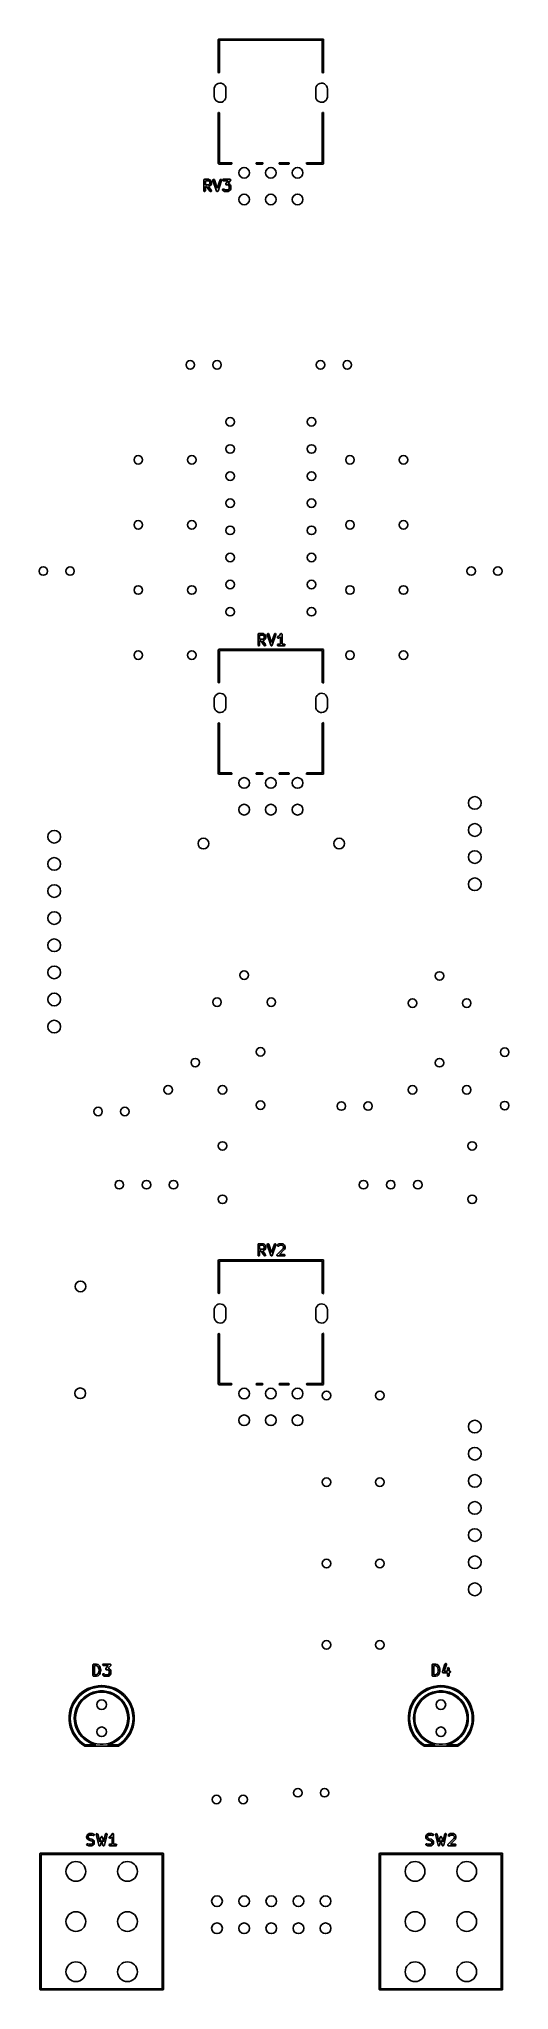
# Model space of a CAD drawing. Extents: x 87 to 131, y -229 to -46.
import ezdxf

# ---------------------------------------------------------------- set-up
doc = ezdxf.new("R2010")
doc.units = 0
doc.layers.add('BLACK', color=7, linetype='CONTINUOUS')

msp = doc.modelspace()

# ---------------------------------------------------------------- linework, layer by layer
at = {"layer": 'BLACK', "linetype": 'CONTINUOUS'}
for p, q in [((104.25, -45.99), (104.268, -45.9476)), ((104.25, -49.05), (104.25, -45.99)), ((104.268, -45.9476), (104.31, -45.93)), ((104.31, -45.93), (114.05, -45.93)), ((113.99, -46.05), (104.37, -46.05)), ((104.37, -46.05), (104.37, -49.05)), ((113.99, -49.05), (113.99, -46.05)), ((114.05, -45.93), (114.092, -45.9476)), ((114.092, -45.9476), (114.11, -45.99)), ((114.11, -45.99), (114.11, -49.05)), ((104.268, -49.0924), (104.25, -49.05)), ((104.31, -49.11), (104.268, -49.0924)), ((104.352, -49.0924), (104.31, -49.11)), ((104.37, -49.05), (104.352, -49.0924)), ((114.008, -49.0924), (113.99, -49.05)), ((114.05, -49.11), (114.008, -49.0924)), ((114.092, -49.0924), (114.05, -49.11)), ((114.11, -49.05), (114.092, -49.0924)), ((103.88, -50.61), (103.886, -50.5297)), ((103.88, -51.31), (103.88, -50.61)), ((103.886, -50.5297), (103.928, -50.3863)), ((103.928, -50.3863), (104.006, -50.2594)), ((104.006, -50.2594), (104.116, -50.1584)), ((104.116, -50.1584), (104.249, -50.0906)), ((104.249, -50.0906), (104.395, -50.0611)), ((104.395, -50.0611), (104.544, -50.072)), ((104.544, -50.072), (104.685, -50.1226)), ((104.685, -50.1226), (104.807, -50.2091)), ((104.807, -50.2091), (104.9, -50.3251)), ((104.9, -50.3251), (104.96, -50.4621)), ((104.96, -50.4621), (104.98, -50.61)), ((104.98, -50.61), (104.98, -51.31)), ((113.38, -50.61), (113.386, -50.5297)), ((113.38, -51.31), (113.38, -50.61)), ((113.386, -50.5297), (113.428, -50.3863)), ((113.428, -50.3863), (113.506, -50.2594)), ((113.506, -50.2594), (113.616, -50.1584)), ((113.616, -50.1584), (113.749, -50.0906)), ((113.749, -50.0906), (113.895, -50.0611)), ((113.895, -50.0611), (114.044, -50.072)), ((114.044, -50.072), (114.185, -50.1226)), ((114.185, -50.1226), (114.307, -50.2091)), ((114.307, -50.2091), (114.4, -50.3251)), ((114.4, -50.3251), (114.46, -50.4621)), ((114.46, -50.4621), (114.48, -50.61)), ((114.48, -50.61), (114.48, -51.31)), ((103.9, -51.4579), (103.88, -51.31)), ((103.96, -51.5949), (103.9, -51.4579)), ((104.053, -51.7109), (103.96, -51.5949)), ((104.175, -51.7974), (104.053, -51.7109)), ((104.316, -51.848), (104.175, -51.7974)), ((104.25, -52.86), (104.268, -52.8176)), ((104.25, -57.58), (104.25, -52.86)), ((104.268, -52.8176), (104.31, -52.8)), ((104.31, -52.8), (104.352, -52.8176)), ((104.465, -51.8589), (104.316, -51.848)), ((104.352, -52.8176), (104.37, -52.86)), ((104.37, -52.86), (104.37, -57.52)), ((104.611, -51.8294), (104.465, -51.8589)), ((104.744, -51.7616), (104.611, -51.8294)), ((104.854, -51.6606), (104.744, -51.7616)), ((104.932, -51.5337), (104.854, -51.6606)), ((104.974, -51.3903), (104.932, -51.5337)), ((104.98, -51.31), (104.974, -51.3903)), ((113.4, -51.4579), (113.38, -51.31)), ((113.46, -51.5949), (113.4, -51.4579)), ((113.553, -51.7109), (113.46, -51.5949)), ((113.675, -51.7974), (113.553, -51.7109)), ((113.816, -51.848), (113.675, -51.7974)), ((113.965, -51.8589), (113.816, -51.848)), ((114.111, -51.8294), (113.965, -51.8589)), ((113.99, -52.86), (114.008, -52.8176)), ((113.99, -57.52), (113.99, -52.86)), ((114.008, -52.8176), (114.05, -52.8)), ((114.05, -52.8), (114.092, -52.8176)), ((114.092, -52.8176), (114.11, -52.86)), ((114.11, -52.86), (114.11, -57.58)), ((114.244, -51.7616), (114.111, -51.8294)), ((114.354, -51.6606), (114.244, -51.7616)), ((114.432, -51.5337), (114.354, -51.6606)), ((114.474, -51.3903), (114.432, -51.5337)), ((114.48, -51.31), (114.474, -51.3903)), ((104.268, -57.6224), (104.25, -57.58)), ((104.31, -57.64), (104.268, -57.6224)), ((105.49, -57.64), (104.31, -57.64)), ((104.37, -57.52), (105.49, -57.52)), ((105.49, -57.52), (105.532, -57.5376)), ((105.532, -57.6224), (105.49, -57.64)), ((105.532, -57.5376), (105.55, -57.58)), ((105.55, -57.58), (105.532, -57.6224)), ((107.8, -57.58), (107.818, -57.5376)), ((107.818, -57.6224), (107.8, -57.58)), ((107.818, -57.5376), (107.86, -57.52)), ((107.86, -57.64), (107.818, -57.6224)), ((107.86, -57.52), (108.39, -57.52)), ((108.39, -57.64), (107.86, -57.64)), ((108.39, -57.52), (108.432, -57.5376)), ((108.432, -57.6224), (108.39, -57.64)), ((108.432, -57.5376), (108.45, -57.58)), ((108.45, -57.58), (108.432, -57.6224)), ((109.95, -57.58), (109.968, -57.5376)), ((109.968, -57.6224), (109.95, -57.58)), ((109.968, -57.5376), (110.01, -57.52)), ((110.01, -57.64), (109.968, -57.6224)), ((110.01, -57.52), (110.84, -57.52)), ((110.84, -57.64), (110.01, -57.64)), ((110.84, -57.52), (110.882, -57.5376)), ((110.882, -57.6224), (110.84, -57.64)), ((110.882, -57.5376), (110.9, -57.58)), ((110.9, -57.58), (110.882, -57.6224)), ((112.5, -57.58), (112.518, -57.5376)), ((112.518, -57.6224), (112.5, -57.58)), ((112.518, -57.5376), (112.56, -57.52)), ((112.56, -57.64), (112.518, -57.6224)), ((112.56, -57.52), (113.99, -57.52)), ((114.05, -57.64), (112.56, -57.64)), ((114.092, -57.6224), (114.05, -57.64)), ((114.11, -57.58), (114.092, -57.6224)), ((102.898, -59.1424), (102.9, -59.1326)), ((102.898, -60.1424), (102.898, -59.1424)), ((102.916, -60.1906), (102.898, -60.1424)), ((102.899, -59.1294), (102.901, -59.1265)), ((102.9, -59.1326), (102.899, -59.1294)), ((102.901, -59.1265), (102.903, -59.1167)), ((102.903, -59.1167), (102.915, -59.1018)), ((102.915, -59.1018), (102.925, -59.0849)), ((102.96, -60.2162), (102.916, -60.1906)), ((102.925, -59.0849), (102.931, -59.0826)), ((102.931, -59.0826), (102.936, -59.0774)), ((102.936, -59.0774), (102.955, -59.074)), ((102.955, -59.074), (102.973, -59.0674)), ((103.011, -60.2073), (102.96, -60.2162)), ((102.973, -59.0674), (103.354, -59.0674)), ((103.044, -60.168), (103.011, -60.2073)), ((103.048, -60.1424), (103.044, -60.168)), ((103.048, -59.2174), (103.048, -59.5912)), ((103.337, -59.2174), (103.048, -59.2174)), ((103.048, -59.5912), (103.337, -59.5912)), ((103.172, -59.7412), (103.048, -59.7412)), ((103.048, -59.7412), (103.048, -60.1424)), ((103.483, -60.1854), (103.172, -59.7412)), ((103.405, -59.2516), (103.337, -59.2174)), ((103.337, -59.5912), (103.405, -59.5569)), ((103.354, -59.0674), (103.38, -59.0719)), ((103.358, -59.7397), (103.355, -59.7408)), ((103.355, -59.7408), (103.606, -60.0994)), ((103.363, -59.7407), (103.358, -59.7397)), ((103.388, -59.7333), (103.363, -59.7407)), ((103.38, -59.0719), (103.383, -59.0748)), ((103.383, -59.0748), (103.388, -59.0753)), ((103.388, -59.0753), (103.483, -59.1229)), ((103.483, -59.6857), (103.388, -59.7333)), ((103.436, -59.282), (103.405, -59.2516)), ((103.405, -59.5569), (103.436, -59.5265)), ((103.47, -59.3506), (103.436, -59.282)), ((103.436, -59.5265), (103.47, -59.458)), ((103.47, -59.458), (103.47, -59.3506)), ((103.483, -59.1229), (103.501, -59.1363)), ((103.484, -59.6845), (103.483, -59.6857)), ((103.525, -60.2148), (103.483, -60.1854)), ((103.503, -59.6716), (103.484, -59.6845)), ((103.501, -59.1363), (103.503, -59.137)), ((103.503, -59.137), (103.55, -59.1846)), ((103.55, -59.624), (103.503, -59.6716)), ((103.576, -60.2104), (103.525, -60.2148)), ((103.55, -59.1846), (103.563, -59.203)), ((103.551, -59.6225), (103.55, -59.624)), ((103.564, -59.6045), (103.551, -59.6225)), ((103.563, -59.203), (103.564, -59.2041)), ((103.564, -59.2041), (103.612, -59.2993)), ((103.612, -59.5093), (103.564, -59.6045)), ((103.613, -60.1741), (103.576, -60.2104)), ((103.606, -60.0994), (103.617, -60.123)), ((103.612, -59.2993), (103.619, -59.3243)), ((103.615, -59.5014), (103.612, -59.5048)), ((103.612, -59.5048), (103.612, -59.5093)), ((103.617, -60.123), (103.613, -60.1741)), ((103.62, -59.4757), (103.615, -59.5014)), ((103.619, -59.3243), (103.618, -59.3286)), ((103.618, -59.3286), (103.62, -59.3329)), ((103.62, -59.3329), (103.62, -59.4757)), ((103.756, -59.1403), (103.774, -59.0926)), ((103.759, -59.1661), (103.756, -59.1403)), ((104.093, -60.1661), (103.759, -59.1661)), ((103.774, -59.0926), (103.819, -59.0682)), ((103.819, -59.0682), (103.87, -59.0785)), ((103.87, -59.0785), (103.902, -59.1187)), ((103.902, -59.1187), (104.164, -59.9052)), ((104.094, -60.1678), (104.093, -60.1661)), ((104.094, -60.1699), (104.094, -60.1678)), ((104.11, -60.1877), (104.094, -60.1699)), ((104.125, -60.2063), (104.11, -60.1877)), ((104.127, -60.2067), (104.125, -60.2063)), ((104.128, -60.2083), (104.127, -60.2067)), ((104.152, -60.2118), (104.128, -60.2083)), ((104.175, -60.2166), (104.152, -60.2118)), ((104.164, -59.9052), (104.426, -59.1187)), ((104.177, -60.2155), (104.175, -60.2166)), ((104.179, -60.2159), (104.177, -60.2155)), ((104.199, -60.2034), (104.179, -60.2159)), ((104.22, -60.1921), (104.199, -60.2034)), ((104.221, -60.1901), (104.22, -60.1921)), ((104.223, -60.189), (104.221, -60.1901)), ((104.235, -60.1661), (104.223, -60.189)), ((104.568, -59.1661), (104.235, -60.1661)), ((104.426, -59.1187), (104.438, -59.0958)), ((104.438, -59.0958), (104.482, -59.0689)), ((104.482, -59.0689), (104.533, -59.0764)), ((104.533, -59.0764), (104.567, -59.1148)), ((104.567, -59.1148), (104.568, -59.1661)), ((104.661, -59.1294), (104.687, -59.0849)), ((104.67, -59.1799), (104.661, -59.1294)), ((104.663, -60.0277), (104.692, -59.9857)), ((104.667, -60.0788), (104.663, -60.0277)), ((104.682, -60.1002), (104.667, -60.0788)), ((104.71, -59.2129), (104.67, -59.1799)), ((104.73, -60.1478), (104.682, -60.1002)), ((104.687, -59.0849), (104.735, -59.0674)), ((104.692, -59.9857), (104.742, -59.9724)), ((104.735, -59.2174), (104.71, -59.2129)), ((104.731, -60.1485), (104.73, -60.1478)), ((104.749, -60.1618), (104.731, -60.1485)), ((104.735, -59.0674), (105.354, -59.0674)), ((105.189, -59.2174), (104.735, -59.2174)), ((104.742, -59.9724), (104.788, -59.9941)), ((104.845, -60.2095), (104.749, -60.1618)), ((104.788, -59.9941), (104.827, -60.0331)), ((104.827, -60.0331), (104.896, -60.0674)), ((104.849, -60.21), (104.845, -60.2095)), ((104.852, -60.2129), (104.849, -60.21)), ((104.878, -60.2174), (104.852, -60.2129)), ((105.164, -60.2174), (104.878, -60.2174)), ((104.896, -60.0674), (105.146, -60.0674)), ((104.946, -59.5218), (104.948, -59.5162)), ((104.952, -59.5409), (104.946, -59.5218)), ((104.947, -59.5103), (104.957, -59.4928)), ((104.948, -59.5162), (104.947, -59.5103)), ((104.956, -59.5608), (104.952, -59.5409)), ((104.961, -59.5647), (104.956, -59.5608)), ((104.957, -59.4928), (104.965, -59.4739)), ((104.963, -59.5703), (104.961, -59.5647)), ((104.98, -59.5808), (104.963, -59.5703)), ((104.965, -59.4739), (105.189, -59.2174)), ((104.995, -59.5938), (104.98, -59.5808)), ((105.004, -59.5953), (104.995, -59.5938)), ((105.006, -59.5969), (105.004, -59.5953)), ((105.01, -59.5964), (105.006, -59.5969)), ((105.021, -59.5983), (105.01, -59.5964)), ((105.146, -59.5983), (105.021, -59.5983)), ((105.215, -59.6326), (105.146, -59.5983)), ((105.146, -60.0674), (105.215, -60.0331)), ((105.168, -60.2158), (105.164, -60.2174)), ((105.172, -60.2169), (105.168, -60.2158)), ((105.197, -60.2095), (105.172, -60.2169)), ((105.411, -59.1918), (105.183, -59.4518)), ((105.183, -59.4518), (105.189, -59.4529)), ((105.189, -59.4529), (105.193, -59.4557)), ((105.193, -59.4557), (105.197, -59.4563)), ((105.197, -59.4563), (105.293, -59.5039)), ((105.293, -60.1618), (105.197, -60.2095)), ((105.245, -59.663), (105.215, -59.6326)), ((105.215, -60.0331), (105.245, -60.0027)), ((105.279, -59.7315), (105.245, -59.663)), ((105.245, -60.0027), (105.279, -59.9342)), ((105.279, -59.9342), (105.279, -59.7315)), ((105.293, -59.5039), (105.311, -59.5172)), ((105.294, -60.1607), (105.293, -60.1618)), ((105.312, -60.1478), (105.294, -60.1607)), ((105.311, -59.5172), (105.312, -59.5179)), ((105.312, -59.5179), (105.36, -59.5655)), ((105.36, -60.1002), (105.312, -60.1478)), ((105.354, -59.0674), (105.365, -59.0693)), ((105.36, -59.5655), (105.373, -59.5839)), ((105.374, -60.0807), (105.36, -60.0987)), ((105.36, -60.0987), (105.36, -60.1002)), ((105.365, -59.0693), (105.369, -59.0688)), ((105.369, -59.0688), (105.371, -59.0704)), ((105.371, -59.0704), (105.38, -59.0719)), ((105.373, -59.5839), (105.374, -59.585)), ((105.374, -59.585), (105.421, -59.6803)), ((105.421, -59.9854), (105.374, -60.0807)), ((105.38, -59.0719), (105.395, -59.0849)), ((105.395, -59.0849), (105.413, -59.0954)), ((105.418, -59.1729), (105.411, -59.1918)), ((105.413, -59.0954), (105.415, -59.101)), ((105.415, -59.101), (105.419, -59.1049)), ((105.428, -59.1554), (105.418, -59.1729)), ((105.419, -59.1049), (105.423, -59.1248)), ((105.421, -59.6803), (105.429, -59.7052)), ((105.422, -59.981), (105.421, -59.9854)), ((105.425, -59.9776), (105.422, -59.981)), ((105.423, -59.1248), (105.429, -59.1439)), ((105.429, -59.9519), (105.425, -59.9776)), ((105.429, -59.1439), (105.427, -59.1495)), ((105.427, -59.1495), (105.428, -59.1554)), ((105.429, -59.7052), (105.428, -59.7096)), ((105.428, -59.7096), (105.429, -59.7138)), ((105.429, -59.7138), (105.429, -59.9519)), ((107.978, -101.687), (107.98, -101.678)), ((107.978, -102.687), (107.978, -101.687)), ((107.979, -101.674), (107.981, -101.671)), ((107.98, -101.678), (107.979, -101.674)), ((107.981, -101.671), (107.983, -101.662)), ((107.983, -101.662), (107.995, -101.647)), ((107.995, -101.647), (108.005, -101.63)), ((108.005, -101.63), (108.011, -101.628)), ((108.011, -101.628), (108.016, -101.622)), ((108.016, -101.622), (108.035, -101.619)), ((108.035, -101.619), (108.053, -101.612)), ((108.053, -101.612), (108.434, -101.612)), ((108.128, -101.762), (108.128, -102.136)), ((108.417, -101.762), (108.128, -101.762)), ((108.128, -102.136), (108.417, -102.136)), ((108.252, -102.286), (108.128, -102.286)), ((108.128, -102.286), (108.128, -102.687)), ((108.563, -102.73), (108.252, -102.286)), ((108.485, -101.797), (108.417, -101.762)), ((108.417, -102.136), (108.485, -102.102)), ((108.434, -101.612), (108.46, -101.617)), ((108.438, -102.285), (108.435, -102.286)), ((108.435, -102.286), (108.686, -102.644)), ((108.443, -102.286), (108.438, -102.285)), ((108.468, -102.278), (108.443, -102.286)), ((108.46, -101.617), (108.463, -101.62)), ((108.463, -101.62), (108.468, -101.62)), ((108.468, -101.62), (108.563, -101.668)), ((108.563, -102.231), (108.468, -102.278)), ((108.516, -101.827), (108.485, -101.797)), ((108.485, -102.102), (108.516, -102.072)), ((108.55, -101.896), (108.516, -101.827)), ((108.516, -102.072), (108.55, -102.003)), ((108.55, -102.003), (108.55, -101.896)), ((108.563, -101.668), (108.581, -101.681)), ((108.564, -102.229), (108.563, -102.231)), ((108.583, -102.217), (108.564, -102.229)), ((108.581, -101.681), (108.583, -101.682)), ((108.583, -101.682), (108.63, -101.73)), ((108.63, -102.169), (108.583, -102.217)), ((108.63, -101.73), (108.643, -101.748)), ((108.631, -102.168), (108.63, -102.169)), ((108.644, -102.149), (108.631, -102.168)), ((108.643, -101.748), (108.644, -101.749)), ((108.644, -101.749), (108.692, -101.844)), ((108.692, -102.054), (108.644, -102.149)), ((108.692, -101.844), (108.699, -101.869)), ((108.695, -102.046), (108.692, -102.05)), ((108.692, -102.05), (108.692, -102.054)), ((108.7, -102.021), (108.695, -102.046)), ((108.699, -101.869), (108.698, -101.874)), ((108.698, -101.874), (108.7, -101.878)), ((108.7, -101.878), (108.7, -102.021)), ((108.836, -101.685), (108.854, -101.638)), ((108.839, -101.711), (108.836, -101.685)), ((109.173, -102.711), (108.839, -101.711)), ((108.854, -101.638), (108.899, -101.613)), ((108.899, -101.613), (108.95, -101.623)), ((108.95, -101.623), (108.982, -101.664)), ((108.982, -101.664), (109.244, -102.45)), ((109.244, -102.45), (109.506, -101.664)), ((109.648, -101.711), (109.315, -102.711)), ((109.506, -101.664), (109.518, -101.641)), ((109.518, -101.641), (109.562, -101.614)), ((109.562, -101.614), (109.613, -101.621)), ((109.613, -101.621), (109.647, -101.66)), ((109.647, -101.66), (109.648, -101.711)), ((109.791, -101.994), (109.794, -101.943)), ((109.822, -102.036), (109.791, -101.994)), ((109.794, -101.943), (109.829, -101.906)), ((109.871, -102.048), (109.822, -102.036)), ((109.829, -101.906), (109.914, -101.864)), ((109.896, -102.04), (109.871, -102.048)), ((109.992, -101.993), (109.896, -102.04)), ((109.914, -101.864), (109.995, -101.782)), ((109.993, -101.991), (109.992, -101.993)), ((110.011, -101.979), (109.993, -101.991)), ((109.995, -101.782), (110.086, -101.646)), ((110.074, -101.916), (110.011, -101.979)), ((110.074, -102.612), (110.074, -101.916)), ((110.086, -101.646), (110.104, -101.627)), ((110.104, -101.627), (110.108, -101.626)), ((110.108, -101.626), (110.111, -101.622)), ((110.111, -101.622), (110.133, -101.619)), ((110.133, -101.619), (110.153, -101.613)), ((110.153, -101.613), (110.157, -101.614)), ((110.157, -101.614), (110.162, -101.614)), ((110.162, -101.614), (110.18, -101.624)), ((110.18, -101.624), (110.2, -101.633)), ((110.2, -101.633), (110.202, -101.637)), ((110.202, -101.637), (110.206, -101.639)), ((110.206, -101.639), (110.213, -101.66)), ((110.213, -101.66), (110.223, -101.679)), ((110.223, -101.679), (110.222, -101.683)), ((110.222, -101.683), (110.224, -101.687)), ((110.224, -101.687), (110.224, -102.612)), ((104.25, -103.14), (104.268, -103.098)), ((104.25, -106.2), (104.25, -103.14)), ((104.268, -103.098), (104.31, -103.08)), ((104.31, -103.08), (114.05, -103.08)), ((113.99, -103.2), (104.37, -103.2)), ((104.37, -103.2), (104.37, -106.2)), ((107.996, -102.736), (107.978, -102.687)), ((108.04, -102.761), (107.996, -102.736)), ((108.091, -102.752), (108.04, -102.761)), ((108.124, -102.713), (108.091, -102.752)), ((108.128, -102.687), (108.124, -102.713)), ((108.605, -102.76), (108.563, -102.73)), ((108.656, -102.755), (108.605, -102.76)), ((108.693, -102.719), (108.656, -102.755)), ((108.686, -102.644), (108.697, -102.668)), ((108.697, -102.668), (108.693, -102.719)), ((109.174, -102.713), (109.173, -102.711)), ((109.174, -102.715), (109.174, -102.713)), ((109.19, -102.733), (109.174, -102.715)), ((109.205, -102.751), (109.19, -102.733)), ((109.207, -102.752), (109.205, -102.751)), ((109.208, -102.753), (109.207, -102.752)), ((109.232, -102.757), (109.208, -102.753)), ((109.255, -102.762), (109.232, -102.757)), ((109.257, -102.761), (109.255, -102.762)), ((109.259, -102.761), (109.257, -102.761)), ((109.279, -102.748), (109.259, -102.761)), ((109.3, -102.737), (109.279, -102.748)), ((109.301, -102.735), (109.3, -102.737)), ((109.303, -102.734), (109.301, -102.735)), ((109.315, -102.711), (109.303, -102.734)), ((109.789, -102.674), (109.815, -102.63)), ((109.798, -102.725), (109.789, -102.674)), ((109.837, -102.758), (109.798, -102.725)), ((109.815, -102.63), (109.863, -102.612)), ((109.863, -102.762), (109.837, -102.758)), ((109.863, -102.612), (110.074, -102.612)), ((110.434, -102.762), (109.863, -102.762)), ((110.224, -102.612), (110.434, -102.612)), ((110.434, -102.612), (110.46, -102.617)), ((110.482, -102.745), (110.434, -102.762)), ((110.46, -102.617), (110.499, -102.65)), ((110.508, -102.7), (110.482, -102.745)), ((110.499, -102.65), (110.508, -102.7)), ((113.99, -106.2), (113.99, -103.2)), ((114.05, -103.08), (114.092, -103.098)), ((114.092, -103.098), (114.11, -103.14)), ((114.11, -103.14), (114.11, -106.2)), ((103.88, -107.76), (103.886, -107.68)), ((103.88, -108.46), (103.88, -107.76)), ((103.886, -107.68), (103.928, -107.536)), ((103.928, -107.536), (104.006, -107.409)), ((104.006, -107.409), (104.116, -107.308)), ((104.116, -107.308), (104.249, -107.241)), ((104.249, -107.241), (104.395, -107.211)), ((104.268, -106.242), (104.25, -106.2)), ((104.31, -106.26), (104.268, -106.242)), ((104.352, -106.242), (104.31, -106.26)), ((104.37, -106.2), (104.352, -106.242)), ((104.395, -107.211), (104.544, -107.222)), ((104.544, -107.222), (104.685, -107.273)), ((104.685, -107.273), (104.807, -107.359)), ((104.807, -107.359), (104.9, -107.475)), ((104.9, -107.475), (104.96, -107.612)), ((104.96, -107.612), (104.98, -107.76)), ((104.98, -107.76), (104.98, -108.46)), ((113.38, -107.76), (113.386, -107.68)), ((113.38, -108.46), (113.38, -107.76)), ((113.386, -107.68), (113.428, -107.536)), ((113.428, -107.536), (113.506, -107.409)), ((113.506, -107.409), (113.616, -107.308)), ((113.616, -107.308), (113.749, -107.241)), ((113.749, -107.241), (113.895, -107.211)), ((113.895, -107.211), (114.044, -107.222)), ((114.008, -106.242), (113.99, -106.2)), ((114.05, -106.26), (114.008, -106.242)), ((114.044, -107.222), (114.185, -107.273)), ((114.092, -106.242), (114.05, -106.26)), ((114.11, -106.2), (114.092, -106.242)), ((114.185, -107.273), (114.307, -107.359)), ((114.307, -107.359), (114.4, -107.475)), ((114.4, -107.475), (114.46, -107.612)), ((114.46, -107.612), (114.48, -107.76)), ((114.48, -107.76), (114.48, -108.46)), ((103.9, -108.608), (103.88, -108.46)), ((103.96, -108.745), (103.9, -108.608)), ((104.053, -108.861), (103.96, -108.745)), ((104.175, -108.947), (104.053, -108.861)), ((104.316, -108.998), (104.175, -108.947)), ((104.465, -109.009), (104.316, -108.998)), ((104.611, -108.979), (104.465, -109.009)), ((104.744, -108.912), (104.611, -108.979)), ((104.854, -108.811), (104.744, -108.912)), ((104.932, -108.684), (104.854, -108.811)), ((104.974, -108.54), (104.932, -108.684)), ((104.98, -108.46), (104.974, -108.54)), ((113.4, -108.608), (113.38, -108.46)), ((113.46, -108.745), (113.4, -108.608)), ((113.553, -108.861), (113.46, -108.745)), ((113.675, -108.947), (113.553, -108.861)), ((113.816, -108.998), (113.675, -108.947)), ((113.965, -109.009), (113.816, -108.998)), ((114.111, -108.979), (113.965, -109.009)), ((114.244, -108.912), (114.111, -108.979)), ((114.354, -108.811), (114.244, -108.912)), ((114.432, -108.684), (114.354, -108.811)), ((114.474, -108.54), (114.432, -108.684)), ((114.48, -108.46), (114.474, -108.54)), ((104.25, -110.01), (104.268, -109.968)), ((104.25, -114.73), (104.25, -110.01)), ((104.268, -109.968), (104.31, -109.95)), ((104.31, -109.95), (104.352, -109.968)), ((104.352, -109.968), (104.37, -110.01)), ((104.37, -110.01), (104.37, -114.67)), ((113.99, -110.01), (114.008, -109.968)), ((113.99, -114.67), (113.99, -110.01)), ((114.008, -109.968), (114.05, -109.95)), ((114.05, -109.95), (114.092, -109.968)), ((114.092, -109.968), (114.11, -110.01)), ((114.11, -110.01), (114.11, -114.73)), ((104.268, -114.772), (104.25, -114.73)), ((104.31, -114.79), (104.268, -114.772)), ((105.49, -114.79), (104.31, -114.79)), ((104.37, -114.67), (105.49, -114.67)), ((105.49, -114.67), (105.532, -114.688)), ((105.532, -114.772), (105.49, -114.79)), ((105.532, -114.688), (105.55, -114.73)), ((105.55, -114.73), (105.532, -114.772)), ((107.8, -114.73), (107.818, -114.688)), ((107.818, -114.772), (107.8, -114.73)), ((107.818, -114.688), (107.86, -114.67)), ((107.86, -114.79), (107.818, -114.772)), ((107.86, -114.67), (108.39, -114.67)), ((108.39, -114.79), (107.86, -114.79)), ((108.39, -114.67), (108.432, -114.688)), ((108.432, -114.772), (108.39, -114.79)), ((108.432, -114.688), (108.45, -114.73)), ((108.45, -114.73), (108.432, -114.772)), ((109.95, -114.73), (109.968, -114.688)), ((109.968, -114.772), (109.95, -114.73)), ((109.968, -114.688), (110.01, -114.67)), ((110.01, -114.79), (109.968, -114.772)), ((110.01, -114.67), (110.84, -114.67)), ((110.84, -114.79), (110.01, -114.79)), ((110.84, -114.67), (110.882, -114.688)), ((110.882, -114.772), (110.84, -114.79)), ((110.882, -114.688), (110.9, -114.73)), ((110.9, -114.73), (110.882, -114.772)), ((112.5, -114.73), (112.518, -114.688)), ((112.518, -114.772), (112.5, -114.73)), ((112.518, -114.688), (112.56, -114.67)), ((112.56, -114.79), (112.518, -114.772)), ((112.56, -114.67), (113.99, -114.67)), ((114.05, -114.79), (112.56, -114.79)), ((114.092, -114.772), (114.05, -114.79)), ((114.11, -114.73), (114.092, -114.772)), ((107.978, -158.837), (107.98, -158.828)), ((107.978, -159.837), (107.978, -158.837)), ((107.979, -158.824), (107.981, -158.821)), ((107.98, -158.828), (107.979, -158.824)), ((107.981, -158.821), (107.983, -158.812)), ((107.983, -158.812), (107.995, -158.797)), ((107.995, -158.797), (108.005, -158.78)), ((108.005, -158.78), (108.011, -158.778)), ((108.011, -158.778), (108.016, -158.772)), ((108.016, -158.772), (108.035, -158.769)), ((108.035, -158.769), (108.053, -158.762)), ((108.053, -158.762), (108.434, -158.762)), ((108.128, -158.912), (108.128, -159.286)), ((108.417, -158.912), (108.128, -158.912)), ((108.485, -158.947), (108.417, -158.912)), ((108.434, -158.762), (108.46, -158.767)), ((108.46, -158.767), (108.463, -158.77)), ((108.463, -158.77), (108.468, -158.77)), ((108.468, -158.77), (108.563, -158.818)), ((108.516, -158.977), (108.485, -158.947)), ((108.563, -158.818), (108.581, -158.831)), ((108.581, -158.831), (108.583, -158.832)), ((108.583, -158.832), (108.63, -158.88)), ((108.63, -158.88), (108.643, -158.898)), ((108.643, -158.898), (108.644, -158.899)), ((108.644, -158.899), (108.692, -158.994)), ((108.836, -158.835), (108.854, -158.788)), ((108.839, -158.861), (108.836, -158.835)), ((109.173, -159.861), (108.839, -158.861)), ((108.854, -158.788), (108.899, -158.763)), ((108.899, -158.763), (108.95, -158.773)), ((108.95, -158.773), (108.982, -158.814)), ((108.982, -158.814), (109.244, -159.6)), ((109.244, -159.6), (109.506, -158.814)), ((109.648, -158.861), (109.315, -159.861)), ((109.506, -158.814), (109.518, -158.791)), ((109.518, -158.791), (109.562, -158.764)), ((109.562, -158.764), (109.613, -158.771)), ((109.613, -158.771), (109.647, -158.81)), ((109.647, -158.81), (109.648, -158.861)), ((109.788, -158.926), (109.81, -158.88)), ((109.801, -158.976), (109.788, -158.926)), ((109.81, -158.88), (109.857, -158.832)), ((109.857, -158.832), (109.876, -158.819)), ((109.876, -158.819), (109.877, -158.818)), ((109.877, -158.818), (109.972, -158.77)), ((109.955, -158.947), (109.916, -158.986)), ((110.023, -158.912), (109.955, -158.947)), ((109.972, -158.77), (109.997, -158.763)), ((109.997, -158.763), (110.001, -158.764)), ((110.001, -158.764), (110.006, -158.762)), ((110.006, -158.762), (110.244, -158.762)), ((110.226, -158.912), (110.023, -158.912)), ((110.295, -158.947), (110.226, -158.912)), ((110.244, -158.762), (110.269, -158.767)), ((110.269, -158.767), (110.273, -158.77)), ((110.273, -158.77), (110.277, -158.77)), ((110.277, -158.77), (110.373, -158.818)), ((110.325, -158.977), (110.295, -158.947)), ((110.373, -158.818), (110.391, -158.831)), ((110.391, -158.831), (110.392, -158.832)), ((110.392, -158.832), (110.44, -158.88)), ((110.44, -158.88), (110.453, -158.898)), ((110.453, -158.898), (110.454, -158.899)), ((110.454, -158.899), (110.501, -158.994)), ((104.25, -160.33), (104.268, -160.288)), ((104.25, -163.39), (104.25, -160.33)), ((104.268, -160.288), (104.31, -160.27)), ((104.31, -160.27), (114.05, -160.27)), ((113.99, -160.39), (104.37, -160.39)), ((104.37, -160.39), (104.37, -163.39)), ((107.996, -159.886), (107.978, -159.837)), ((108.04, -159.911), (107.996, -159.886)), ((108.091, -159.902), (108.04, -159.911)), ((108.124, -159.863), (108.091, -159.902)), ((108.128, -159.837), (108.124, -159.863)), ((108.128, -159.286), (108.417, -159.286)), ((108.252, -159.436), (108.128, -159.436)), ((108.128, -159.436), (108.128, -159.837)), ((108.563, -159.88), (108.252, -159.436)), ((108.417, -159.286), (108.485, -159.252)), ((108.438, -159.435), (108.435, -159.436)), ((108.435, -159.436), (108.686, -159.794)), ((108.443, -159.436), (108.438, -159.435)), ((108.468, -159.428), (108.443, -159.436)), ((108.563, -159.381), (108.468, -159.428)), ((108.485, -159.252), (108.516, -159.222)), ((108.55, -159.046), (108.516, -158.977)), ((108.516, -159.222), (108.55, -159.153)), ((108.55, -159.153), (108.55, -159.046)), ((108.564, -159.379), (108.563, -159.381)), ((108.605, -159.91), (108.563, -159.88)), ((108.583, -159.367), (108.564, -159.379)), ((108.63, -159.319), (108.583, -159.367)), ((108.656, -159.905), (108.605, -159.91)), ((108.631, -159.318), (108.63, -159.319)), ((108.644, -159.299), (108.631, -159.318)), ((108.692, -159.204), (108.644, -159.299)), ((108.693, -159.869), (108.656, -159.905)), ((108.686, -159.794), (108.697, -159.818)), ((108.692, -158.994), (108.699, -159.019)), ((108.695, -159.196), (108.692, -159.2)), ((108.692, -159.2), (108.692, -159.204)), ((108.697, -159.818), (108.693, -159.869)), ((108.7, -159.171), (108.695, -159.196)), ((108.699, -159.019), (108.698, -159.024)), ((108.698, -159.024), (108.7, -159.028)), ((108.7, -159.028), (108.7, -159.171)), ((109.174, -159.863), (109.173, -159.861)), ((109.174, -159.865), (109.174, -159.863)), ((109.19, -159.883), (109.174, -159.865)), ((109.205, -159.901), (109.19, -159.883)), ((109.207, -159.902), (109.205, -159.901)), ((109.208, -159.903), (109.207, -159.902)), ((109.232, -159.907), (109.208, -159.903)), ((109.255, -159.912), (109.232, -159.907)), ((109.257, -159.911), (109.255, -159.912)), ((109.259, -159.911), (109.257, -159.911)), ((109.279, -159.898), (109.259, -159.911)), ((109.3, -159.887), (109.279, -159.898)), ((109.301, -159.885), (109.3, -159.887)), ((109.303, -159.884), (109.301, -159.885)), ((109.315, -159.861), (109.303, -159.884)), ((109.741, -159.824), (109.753, -159.805)), ((109.742, -159.828), (109.741, -159.824)), ((109.741, -159.831), (109.742, -159.828)), ((109.746, -159.853), (109.741, -159.831)), ((109.75, -159.875), (109.746, -159.853)), ((109.753, -159.877), (109.75, -159.875)), ((109.753, -159.805), (109.762, -159.784)), ((109.754, -159.88), (109.753, -159.877)), ((109.772, -159.893), (109.754, -159.88)), ((109.762, -159.784), (110.321, -159.225)), ((109.79, -159.908), (109.772, -159.893)), ((109.794, -159.909), (109.79, -159.908)), ((109.796, -159.91), (109.794, -159.909)), ((109.799, -159.91), (109.796, -159.91)), ((109.815, -159.912), (109.799, -159.91)), ((109.843, -159.005), (109.801, -158.976)), ((110.434, -159.912), (109.815, -159.912)), ((109.895, -159.001), (109.843, -159.005)), ((109.916, -158.986), (109.895, -159.001)), ((110.44, -159.319), (109.996, -159.762)), ((109.996, -159.762), (110.434, -159.762)), ((110.321, -159.225), (110.359, -159.111)), ((110.359, -159.046), (110.325, -158.977)), ((110.359, -159.111), (110.359, -159.046)), ((110.434, -159.762), (110.46, -159.767)), ((110.482, -159.895), (110.434, -159.912)), ((110.442, -159.315), (110.44, -159.319)), ((110.445, -159.313), (110.442, -159.315)), ((110.458, -159.29), (110.445, -159.313)), ((110.505, -159.147), (110.458, -159.29)), ((110.46, -159.767), (110.499, -159.8)), ((110.508, -159.85), (110.482, -159.895)), ((110.499, -159.8), (110.508, -159.85)), ((110.501, -158.994), (110.509, -159.019)), ((110.509, -159.123), (110.505, -159.145)), ((110.505, -159.145), (110.505, -159.147)), ((110.509, -159.019), (110.508, -159.024)), ((110.508, -159.024), (110.509, -159.028)), ((110.509, -159.028), (110.509, -159.123)), ((113.99, -163.39), (113.99, -160.39)), ((114.05, -160.27), (114.092, -160.288)), ((114.092, -160.288), (114.11, -160.33)), ((114.11, -160.33), (114.11, -163.39)), ((104.116, -164.498), (104.249, -164.431)), ((104.249, -164.431), (104.395, -164.401)), ((104.268, -163.432), (104.25, -163.39)), ((104.31, -163.45), (104.268, -163.432)), ((104.352, -163.432), (104.31, -163.45)), ((104.37, -163.39), (104.352, -163.432)), ((104.395, -164.401), (104.544, -164.412)), ((104.544, -164.412), (104.685, -164.463)), ((113.616, -164.498), (113.749, -164.431)), ((113.749, -164.431), (113.895, -164.401)), ((113.895, -164.401), (114.044, -164.412)), ((114.008, -163.432), (113.99, -163.39)), ((114.05, -163.45), (114.008, -163.432)), ((114.044, -164.412), (114.185, -164.463)), ((114.092, -163.432), (114.05, -163.45)), ((114.11, -163.39), (114.092, -163.432)), ((103.88, -164.95), (103.886, -164.87)), ((103.88, -165.65), (103.88, -164.95)), ((103.9, -165.798), (103.88, -165.65)), ((103.886, -164.87), (103.928, -164.726)), ((103.96, -165.935), (103.9, -165.798)), ((103.928, -164.726), (104.006, -164.599)), ((104.053, -166.051), (103.96, -165.935)), ((104.006, -164.599), (104.116, -164.498)), ((104.175, -166.137), (104.053, -166.051)), ((104.316, -166.188), (104.175, -166.137)), ((104.465, -166.199), (104.316, -166.188)), ((104.611, -166.169), (104.465, -166.199)), ((104.744, -166.102), (104.611, -166.169)), ((104.685, -164.463), (104.807, -164.549)), ((104.854, -166.001), (104.744, -166.102)), ((104.807, -164.549), (104.9, -164.665)), ((104.932, -165.874), (104.854, -166.001)), ((104.9, -164.665), (104.96, -164.802)), ((104.974, -165.73), (104.932, -165.874)), ((104.96, -164.802), (104.98, -164.95)), ((104.98, -165.65), (104.974, -165.73)), ((104.98, -164.95), (104.98, -165.65)), ((113.38, -164.95), (113.386, -164.87)), ((113.38, -165.65), (113.38, -164.95)), ((113.4, -165.798), (113.38, -165.65)), ((113.386, -164.87), (113.428, -164.726)), ((113.46, -165.935), (113.4, -165.798)), ((113.428, -164.726), (113.506, -164.599)), ((113.553, -166.051), (113.46, -165.935)), ((113.506, -164.599), (113.616, -164.498)), ((113.675, -166.137), (113.553, -166.051)), ((113.816, -166.188), (113.675, -166.137)), ((113.965, -166.199), (113.816, -166.188)), ((114.111, -166.169), (113.965, -166.199)), ((114.244, -166.102), (114.111, -166.169)), ((114.185, -164.463), (114.307, -164.549)), ((114.354, -166.001), (114.244, -166.102)), ((114.307, -164.549), (114.4, -164.665)), ((114.432, -165.874), (114.354, -166.001)), ((114.4, -164.665), (114.46, -164.802)), ((114.474, -165.73), (114.432, -165.874)), ((114.46, -164.802), (114.48, -164.95)), ((114.48, -165.65), (114.474, -165.73)), ((114.48, -164.95), (114.48, -165.65)), ((104.25, -167.2), (104.268, -167.158)), ((104.25, -171.92), (104.25, -167.2)), ((104.268, -167.158), (104.31, -167.14)), ((104.31, -167.14), (104.352, -167.158)), ((104.352, -167.158), (104.37, -167.2)), ((104.37, -167.2), (104.37, -171.86)), ((113.99, -167.2), (114.008, -167.158)), ((113.99, -171.86), (113.99, -167.2)), ((114.008, -167.158), (114.05, -167.14)), ((114.05, -167.14), (114.092, -167.158)), ((114.092, -167.158), (114.11, -167.2)), ((114.11, -167.2), (114.11, -171.92)), ((104.268, -171.962), (104.25, -171.92)), ((104.31, -171.98), (104.268, -171.962)), ((105.49, -171.98), (104.31, -171.98)), ((104.37, -171.86), (105.49, -171.86)), ((105.49, -171.86), (105.532, -171.878)), ((105.532, -171.962), (105.49, -171.98)), ((105.532, -171.878), (105.55, -171.92)), ((105.55, -171.92), (105.532, -171.962)), ((107.8, -171.92), (107.818, -171.878)), ((107.818, -171.962), (107.8, -171.92)), ((107.818, -171.878), (107.86, -171.86)), ((107.86, -171.98), (107.818, -171.962)), ((107.86, -171.86), (108.39, -171.86)), ((108.39, -171.98), (107.86, -171.98)), ((108.39, -171.86), (108.432, -171.878)), ((108.432, -171.962), (108.39, -171.98)), ((108.432, -171.878), (108.45, -171.92)), ((108.45, -171.92), (108.432, -171.962)), ((109.95, -171.92), (109.968, -171.878)), ((109.968, -171.962), (109.95, -171.92)), ((109.968, -171.878), (110.01, -171.86)), ((110.01, -171.98), (109.968, -171.962)), ((110.01, -171.86), (110.84, -171.86)), ((110.84, -171.98), (110.01, -171.98)), ((110.84, -171.86), (110.882, -171.878)), ((110.882, -171.962), (110.84, -171.98)), ((110.882, -171.878), (110.9, -171.92)), ((110.9, -171.92), (110.882, -171.962)), ((112.5, -171.92), (112.518, -171.878)), ((112.518, -171.962), (112.5, -171.92)), ((112.518, -171.878), (112.56, -171.86)), ((112.56, -171.98), (112.518, -171.962)), ((112.56, -171.86), (113.99, -171.86)), ((114.05, -171.98), (112.56, -171.98)), ((114.092, -171.962), (114.05, -171.98)), ((114.11, -171.92), (114.092, -171.962)), ((92.5319, -198.207), (92.5336, -198.198)), ((92.5319, -199.207), (92.5319, -198.207)), ((92.533, -198.194), (92.5347, -198.191)), ((92.5336, -198.198), (92.533, -198.194)), ((92.5347, -198.191), (92.5364, -198.182)), ((92.5364, -198.182), (92.549, -198.167)), ((92.549, -198.167), (92.5587, -198.15)), ((92.5587, -198.15), (92.5651, -198.148)), ((92.5651, -198.148), (92.5694, -198.142)), ((92.5694, -198.142), (92.5886, -198.139)), ((92.5886, -198.139), (92.6069, -198.132)), ((92.6069, -198.132), (92.845, -198.132)), ((92.6819, -198.282), (92.6819, -199.132)), ((92.8328, -198.282), (92.6819, -198.282)), ((92.6819, -199.132), (92.8328, -199.132)), ((92.9473, -198.321), (92.8328, -198.282)), ((92.8328, -199.132), (92.9473, -199.094)), ((92.845, -198.132), (92.8671, -198.136)), ((92.8671, -198.136), (92.8687, -198.136)), ((92.8687, -198.136), (93.0116, -198.184)), ((93.0215, -198.395), (92.9473, -198.321)), ((92.9473, -199.094), (93.0215, -199.02)), ((93.0116, -198.184), (93.0345, -198.196)), ((93.06, -198.472), (93.0215, -198.395)), ((93.0215, -199.02), (93.06, -198.943)), ((93.0345, -198.196), (93.0368, -198.2)), ((93.0368, -198.2), (93.0409, -198.202)), ((93.0409, -198.202), (93.1361, -198.297)), ((93.1361, -199.118), (93.0409, -199.213)), ((93.1033, -198.645), (93.06, -198.472)), ((93.06, -198.943), (93.1033, -198.77)), ((93.1033, -198.77), (93.1033, -198.645)), ((93.1361, -198.297), (93.149, -198.316)), ((93.1368, -199.116), (93.1361, -199.118)), ((93.1502, -199.098), (93.1368, -199.116)), ((93.149, -198.316), (93.1502, -198.317)), ((93.1502, -198.317), (93.1978, -198.412)), ((93.1978, -199.003), (93.1502, -199.098)), ((93.1978, -198.412), (93.2015, -198.424)), ((93.1982, -198.999), (93.1978, -199.003)), ((93.2035, -198.987), (93.1982, -198.999)), ((93.2015, -198.424), (93.2035, -198.427)), ((93.2035, -198.427), (93.2511, -198.618)), ((93.2511, -198.797), (93.2035, -198.987)), ((93.2533, -198.779), (93.2507, -198.794)), ((93.2507, -198.794), (93.2511, -198.797)), ((93.2511, -198.618), (93.2521, -198.633)), ((93.2521, -198.633), (93.2533, -198.636)), ((93.2533, -198.636), (93.2533, -198.779)), ((93.4378, -198.194), (93.4635, -198.15)), ((93.4467, -198.245), (93.4378, -198.194)), ((93.4392, -199.093), (93.4686, -199.051)), ((93.4437, -199.144), (93.4392, -199.093)), ((93.4586, -199.165), (93.4437, -199.144)), ((93.486, -198.278), (93.4467, -198.245)), ((93.5063, -199.213), (93.4586, -199.165)), ((93.4635, -198.15), (93.5117, -198.132)), ((93.4686, -199.051), (93.5182, -199.037)), ((93.5117, -198.282), (93.486, -198.278)), ((93.5117, -198.132), (94.1307, -198.132)), ((93.9654, -198.282), (93.5117, -198.282)), ((93.5182, -199.037), (93.5647, -199.059)), ((93.5647, -199.059), (93.6037, -199.098)), ((93.6037, -199.098), (93.6722, -199.132)), ((93.6722, -199.132), (93.9225, -199.132)), ((93.7224, -198.587), (93.7246, -198.581)), ((93.7289, -198.606), (93.7224, -198.587)), ((93.7235, -198.575), (93.7336, -198.558)), ((93.7246, -198.581), (93.7235, -198.575)), ((93.7324, -198.626), (93.7289, -198.606)), ((93.737, -198.63), (93.7324, -198.626)), ((93.7336, -198.558), (93.7409, -198.539)), ((93.7389, -198.635), (93.737, -198.63)), ((93.7562, -198.646), (93.7389, -198.635)), ((93.7409, -198.539), (93.9654, -198.282)), ((93.7717, -198.659), (93.7562, -198.646)), ((93.7802, -198.66), (93.7717, -198.659)), ((93.7828, -198.662), (93.7802, -198.66)), ((93.7863, -198.661), (93.7828, -198.662)), ((93.7974, -198.663), (93.7863, -198.661)), ((93.9225, -198.663), (93.7974, -198.663)), ((93.991, -198.698), (93.9225, -198.663)), ((93.9225, -199.132), (93.991, -199.098)), ((94.1872, -198.257), (93.9597, -198.517)), ((93.9597, -198.517), (93.9659, -198.518)), ((93.9659, -198.518), (93.9693, -198.521)), ((93.9693, -198.521), (93.9738, -198.521)), ((93.9738, -198.521), (94.069, -198.569)), ((94.0215, -198.728), (93.991, -198.698)), ((93.991, -199.098), (94.0215, -199.068)), ((94.0557, -198.797), (94.0215, -198.728)), ((94.0215, -199.068), (94.0557, -198.999)), ((94.0557, -198.999), (94.0557, -198.797)), ((94.069, -198.569), (94.087, -198.582)), ((94.087, -198.582), (94.0885, -198.583)), ((94.0885, -198.583), (94.1361, -198.631)), ((94.1361, -199.165), (94.0885, -199.213)), ((94.1307, -198.132), (94.1418, -198.134)), ((94.1361, -198.631), (94.149, -198.649)), ((94.1368, -199.164), (94.1361, -199.165)), ((94.1502, -199.146), (94.1368, -199.164)), ((94.1418, -198.134), (94.1453, -198.134)), ((94.1453, -198.134), (94.1479, -198.135)), ((94.1479, -198.135), (94.1564, -198.137)), ((94.149, -198.649), (94.1502, -198.65)), ((94.1502, -198.65), (94.1978, -198.745)), ((94.1978, -199.05), (94.1502, -199.146)), ((94.1564, -198.137), (94.1719, -198.15)), ((94.1719, -198.15), (94.1892, -198.16)), ((94.1945, -198.238), (94.1872, -198.257)), ((94.1892, -198.16), (94.1911, -198.166)), ((94.1911, -198.166), (94.1957, -198.17)), ((94.2046, -198.22), (94.1945, -198.238)), ((94.1957, -198.17), (94.1992, -198.19)), ((94.1978, -198.745), (94.2052, -198.77)), ((94.1983, -199.046), (94.1978, -199.05)), ((94.2012, -199.043), (94.1983, -199.046)), ((94.1992, -198.19), (94.2057, -198.209)), ((94.2057, -199.017), (94.2012, -199.043)), ((94.2057, -198.209), (94.2035, -198.215)), ((94.2035, -198.215), (94.2046, -198.22)), ((94.2052, -198.77), (94.2042, -198.775)), ((94.2042, -198.775), (94.2057, -198.779)), ((94.2057, -198.779), (94.2057, -199.017)), ((124.282, -198.207), (124.284, -198.198)), ((124.282, -199.207), (124.282, -198.207)), ((124.283, -198.194), (124.285, -198.191)), ((124.284, -198.198), (124.283, -198.194)), ((124.285, -198.191), (124.286, -198.182)), ((124.286, -198.182), (124.299, -198.167)), ((124.299, -198.167), (124.309, -198.15)), ((124.309, -198.15), (124.315, -198.148)), ((124.315, -198.148), (124.319, -198.142)), ((124.319, -198.142), (124.339, -198.139)), ((124.339, -198.139), (124.357, -198.132)), ((124.357, -198.132), (124.595, -198.132)), ((124.432, -198.282), (124.432, -199.132)), ((124.583, -198.282), (124.432, -198.282)), ((124.432, -199.132), (124.583, -199.132)), ((124.697, -198.321), (124.583, -198.282)), ((124.583, -199.132), (124.697, -199.094)), ((124.595, -198.132), (124.617, -198.136)), ((124.617, -198.136), (124.619, -198.136)), ((124.619, -198.136), (124.762, -198.184)), ((124.771, -198.395), (124.697, -198.321)), ((124.697, -199.094), (124.771, -199.02)), ((124.762, -198.184), (124.784, -198.196)), ((124.81, -198.472), (124.771, -198.395)), ((124.771, -199.02), (124.81, -198.943)), ((124.784, -198.196), (124.787, -198.2)), ((124.787, -198.2), (124.791, -198.202)), ((124.791, -198.202), (124.886, -198.297)), ((124.886, -199.118), (124.791, -199.213)), ((124.853, -198.645), (124.81, -198.472)), ((124.81, -198.943), (124.853, -198.77)), ((124.853, -198.77), (124.853, -198.645)), ((124.886, -198.297), (124.899, -198.316)), ((124.887, -199.116), (124.886, -199.118)), ((124.9, -199.098), (124.887, -199.116)), ((124.899, -198.316), (124.9, -198.317)), ((124.9, -198.317), (124.948, -198.412)), ((124.948, -199.003), (124.9, -199.098)), ((124.948, -198.412), (124.951, -198.424)), ((124.953, -198.987), (124.948, -198.999)), ((124.948, -198.999), (124.948, -199.003)), ((124.951, -198.424), (124.953, -198.427)), ((124.953, -198.427), (125.001, -198.618)), ((125.001, -198.797), (124.953, -198.987)), ((125.001, -198.618), (125.002, -198.633)), ((125.003, -198.779), (125.001, -198.794)), ((125.001, -198.794), (125.001, -198.797)), ((125.002, -198.633), (125.003, -198.636)), ((125.003, -198.636), (125.003, -198.779)), ((125.235, -198.861), (125.238, -198.856)), ((125.239, -198.881), (125.235, -198.861)), ((125.238, -198.85), (125.476, -198.136)), ((125.238, -198.856), (125.238, -198.85)), ((125.24, -198.902), (125.239, -198.881)), ((125.243, -198.906), (125.24, -198.902)), ((125.244, -198.912), (125.243, -198.906)), ((125.26, -198.925), (125.244, -198.912)), ((125.274, -198.94), (125.26, -198.925)), ((125.279, -198.941), (125.274, -198.94)), ((125.284, -198.945), (125.279, -198.941)), ((125.309, -198.949), (125.284, -198.945)), ((125.71, -198.949), (125.309, -198.949)), ((125.619, -198.183), (125.413, -198.799)), ((125.413, -198.799), (125.71, -198.799)), ((125.476, -198.136), (125.489, -198.113)), ((125.489, -198.113), (125.532, -198.086)), ((125.532, -198.086), (125.583, -198.094)), ((125.583, -198.094), (125.617, -198.132)), ((125.617, -198.132), (125.619, -198.183)), ((125.71, -198.541), (125.715, -198.515)), ((125.71, -198.799), (125.71, -198.541)), ((125.71, -199.207), (125.71, -198.949)), ((125.715, -198.515), (125.748, -198.476)), ((125.748, -198.476), (125.798, -198.467)), ((125.798, -198.467), (125.843, -198.493)), ((125.843, -198.493), (125.86, -198.541)), ((125.86, -198.541), (125.86, -198.799)), ((125.86, -198.799), (125.928, -198.799)), ((125.928, -198.949), (125.86, -198.949)), ((125.86, -198.949), (125.86, -199.207)), ((125.928, -198.799), (125.954, -198.804)), ((125.977, -198.931), (125.928, -198.949)), ((125.954, -198.804), (125.993, -198.837)), ((126.002, -198.887), (125.977, -198.931)), ((125.993, -198.837), (126.002, -198.887)), ((91.0215, -201.229), (91.2486, -200.99)), ((91.2486, -200.99), (91.5003, -200.776)), ((91.5048, -200.919), (91.2588, -201.141)), ((91.5003, -200.776), (91.7736, -200.591)), ((91.7743, -200.726), (91.5048, -200.919)), ((91.7736, -200.591), (92.0653, -200.436)), ((92.0638, -200.565), (91.7743, -200.726)), ((91.9733, -201.044), (92.255, -200.889)), ((92.304, -200.993), (92.035, -201.141)), ((92.3696, -200.437), (92.0638, -200.565)), ((92.0653, -200.436), (92.372, -200.314)), ((92.255, -200.889), (92.5539, -200.77)), ((92.5895, -200.88), (92.304, -200.993)), ((92.6879, -200.345), (92.3696, -200.437)), ((92.372, -200.314), (92.6901, -200.226)), ((92.5386, -199.226), (92.5319, -199.207)), ((92.542, -199.245), (92.5386, -199.226)), ((92.5471, -199.249), (92.542, -199.245)), ((92.5495, -199.256), (92.5471, -199.249)), ((92.5663, -199.265), (92.5495, -199.256)), ((92.5539, -200.77), (92.8653, -200.69)), ((92.5813, -199.278), (92.5663, -199.265)), ((92.591, -199.28), (92.5813, -199.278)), ((92.8869, -200.803), (92.5895, -200.88)), ((92.5939, -199.281), (92.591, -199.28)), ((92.5972, -199.281), (92.5939, -199.281)), ((92.6069, -199.282), (92.5972, -199.281)), ((92.845, -199.282), (92.6069, -199.282)), ((93.0146, -200.289), (92.6879, -200.345)), ((92.6901, -200.226), (93.0159, -200.173)), ((92.8465, -199.282), (92.845, -199.282)), ((92.8687, -199.279), (92.8465, -199.282)), ((92.8653, -200.69), (93.1843, -200.65)), ((93.0116, -199.231), (92.8687, -199.279)), ((93.1915, -200.765), (92.8869, -200.803)), ((93.0151, -199.228), (93.0116, -199.231)), ((93.3348, -200.271), (93.0146, -200.289)), ((93.0196, -199.228), (93.0151, -199.228)), ((93.0159, -200.173), (93.3444, -200.155)), ((93.0409, -199.213), (93.0196, -199.228)), ((93.1843, -200.65), (93.5057, -200.65)), ((93.4985, -200.765), (93.1915, -200.765)), ((93.3445, -200.275), (93.3348, -200.271)), ((93.3444, -200.155), (93.3445, -200.155)), ((93.3445, -200.155), (93.345, -200.155)), ((93.345, -200.275), (93.3445, -200.275)), ((93.345, -200.155), (93.3455, -200.155)), ((93.3455, -200.275), (93.345, -200.275)), ((93.3455, -200.155), (93.3455, -200.155)), ((93.3455, -200.155), (93.3456, -200.155)), ((93.3552, -200.271), (93.3455, -200.275)), ((93.3456, -200.155), (93.6741, -200.173)), ((93.6754, -200.289), (93.3552, -200.271)), ((93.8031, -200.803), (93.4985, -200.765)), ((93.5057, -200.65), (93.8247, -200.69)), ((93.5077, -199.213), (93.5063, -199.213)), ((93.5257, -199.227), (93.5077, -199.213)), ((93.621, -199.274), (93.5257, -199.227)), ((93.6254, -199.275), (93.621, -199.274)), ((93.6289, -199.278), (93.6254, -199.275)), ((93.6545, -199.282), (93.6289, -199.278)), ((93.9402, -199.282), (93.6545, -199.282)), ((93.6741, -200.173), (93.9999, -200.226)), ((94.0021, -200.345), (93.6754, -200.289)), ((94.1005, -200.88), (93.8031, -200.803)), ((93.8247, -200.69), (94.1361, -200.77)), ((93.9445, -199.281), (93.9402, -199.282)), ((93.9488, -199.282), (93.9445, -199.281)), ((93.9738, -199.274), (93.9488, -199.282)), ((94.069, -199.227), (93.9738, -199.274)), ((93.9999, -200.226), (94.318, -200.314)), ((94.3204, -200.437), (94.0021, -200.345)), ((94.0701, -199.226), (94.069, -199.227)), ((94.0885, -199.213), (94.0701, -199.226)), ((94.386, -200.993), (94.1005, -200.88)), ((94.1361, -200.77), (94.435, -200.889)), ((94.318, -200.314), (94.6247, -200.436)), ((94.6262, -200.565), (94.3204, -200.437)), ((94.655, -201.141), (94.386, -200.993)), ((94.435, -200.889), (94.7167, -201.044)), ((94.6247, -200.436), (94.9164, -200.591)), ((94.9157, -200.726), (94.6262, -200.565)), ((95.1852, -200.919), (94.9157, -200.726)), ((94.9164, -200.591), (95.1897, -200.776)), ((95.4312, -201.141), (95.1852, -200.919)), ((95.1897, -200.776), (95.4414, -200.99)), ((95.4414, -200.99), (95.6685, -201.229)), ((122.771, -201.229), (122.999, -200.99)), ((122.999, -200.99), (123.25, -200.776)), ((123.255, -200.919), (123.009, -201.141)), ((123.25, -200.776), (123.524, -200.591)), ((123.524, -200.726), (123.255, -200.919)), ((123.524, -200.591), (123.815, -200.436)), ((123.814, -200.565), (123.524, -200.726)), ((123.723, -201.044), (124.005, -200.889)), ((124.054, -200.993), (123.785, -201.141)), ((124.12, -200.437), (123.814, -200.565)), ((123.815, -200.436), (124.122, -200.314)), ((124.005, -200.889), (124.304, -200.77)), ((124.34, -200.88), (124.054, -200.993)), ((124.438, -200.345), (124.12, -200.437)), ((124.122, -200.314), (124.44, -200.226)), ((124.289, -199.226), (124.282, -199.207)), ((124.292, -199.245), (124.289, -199.226)), ((124.297, -199.249), (124.292, -199.245)), ((124.299, -199.256), (124.297, -199.249)), ((124.316, -199.265), (124.299, -199.256)), ((124.304, -200.77), (124.615, -200.69)), ((124.331, -199.278), (124.316, -199.265)), ((124.341, -199.28), (124.331, -199.278)), ((124.637, -200.803), (124.34, -200.88)), ((124.344, -199.281), (124.341, -199.28)), ((124.347, -199.281), (124.344, -199.281)), ((124.357, -199.282), (124.347, -199.281)), ((124.595, -199.282), (124.357, -199.282)), ((124.765, -200.289), (124.438, -200.345)), ((124.44, -200.226), (124.766, -200.173)), ((124.597, -199.282), (124.595, -199.282)), ((124.619, -199.279), (124.597, -199.282)), ((124.615, -200.69), (124.934, -200.65)), ((124.762, -199.231), (124.619, -199.279)), ((124.941, -200.765), (124.637, -200.803)), ((124.765, -199.228), (124.762, -199.231)), ((124.77, -199.228), (124.765, -199.228)), ((125.085, -200.271), (124.765, -200.289)), ((124.766, -200.173), (125.094, -200.155)), ((124.791, -199.213), (124.77, -199.228)), ((124.934, -200.65), (125.256, -200.65)), ((125.249, -200.765), (124.941, -200.765)), ((125.095, -200.275), (125.085, -200.271)), ((125.094, -200.155), (125.095, -200.155)), ((125.095, -200.155), (125.095, -200.155)), ((125.095, -200.155), (125.095, -200.155)), ((125.095, -200.155), (125.095, -200.155)), ((125.095, -200.155), (125.096, -200.155)), ((125.105, -200.271), (125.095, -200.275)), ((125.095, -200.275), (125.095, -200.275)), ((125.095, -200.275), (125.095, -200.275)), ((125.096, -200.155), (125.424, -200.173)), ((125.425, -200.289), (125.105, -200.271)), ((125.553, -200.803), (125.249, -200.765)), ((125.256, -200.65), (125.575, -200.69)), ((125.424, -200.173), (125.75, -200.226)), ((125.752, -200.345), (125.425, -200.289)), ((125.85, -200.88), (125.553, -200.803)), ((125.575, -200.69), (125.886, -200.77)), ((125.728, -199.256), (125.71, -199.207)), ((125.772, -199.281), (125.728, -199.256)), ((125.75, -200.226), (126.068, -200.314)), ((126.07, -200.437), (125.752, -200.345)), ((125.823, -199.272), (125.772, -199.281)), ((125.856, -199.233), (125.823, -199.272)), ((126.136, -200.993), (125.85, -200.88)), ((125.86, -199.207), (125.856, -199.233)), ((125.886, -200.77), (126.185, -200.889)), ((126.068, -200.314), (126.375, -200.436)), ((126.376, -200.565), (126.07, -200.437)), ((126.405, -201.141), (126.136, -200.993)), ((126.185, -200.889), (126.467, -201.044)), ((126.375, -200.436), (126.666, -200.591)), ((126.666, -200.726), (126.376, -200.565)), ((126.666, -200.591), (126.94, -200.776)), ((126.935, -200.919), (126.666, -200.726)), ((127.181, -201.141), (126.935, -200.919)), ((126.94, -200.776), (127.191, -200.99)), ((127.191, -200.99), (127.419, -201.229)), ((90.2996, -203.037), (90.3356, -202.709)), ((90.3356, -202.709), (90.4068, -202.387)), ((90.4068, -202.387), (90.5124, -202.074)), ((90.478, -202.579), (90.4257, -202.906)), ((90.5669, -202.259), (90.478, -202.579)), ((90.5124, -202.074), (90.6512, -201.775)), ((90.6912, -201.952), (90.5669, -202.259)), ((90.6512, -201.775), (90.8215, -201.492)), ((90.8494, -201.661), (90.6912, -201.952)), ((90.8052, -202.884), (90.8654, -202.568)), ((90.8215, -201.492), (91.0215, -201.229)), ((91.0394, -201.39), (90.8494, -201.661)), ((90.8654, -202.568), (90.9648, -202.263)), ((90.977, -202.597), (90.9195, -202.899)), ((90.9648, -202.263), (91.1017, -201.972)), ((91.0719, -202.305), (90.977, -202.597)), ((91.2588, -201.141), (91.0394, -201.39)), ((91.2026, -202.027), (91.0719, -202.305)), ((91.1017, -201.972), (91.2739, -201.7)), ((91.3671, -201.768), (91.2026, -202.027)), ((91.2739, -201.7), (91.4788, -201.453)), ((91.5628, -201.531), (91.3671, -201.768)), ((91.4788, -201.453), (91.7132, -201.232)), ((91.7866, -201.321), (91.5628, -201.531)), ((91.7132, -201.232), (91.9733, -201.044)), ((92.035, -201.141), (91.7866, -201.321)), ((94.9034, -201.321), (94.655, -201.141)), ((94.7167, -201.044), (94.9768, -201.232)), ((95.1272, -201.531), (94.9034, -201.321)), ((94.9768, -201.232), (95.2112, -201.453)), ((95.3229, -201.768), (95.1272, -201.531)), ((95.2112, -201.453), (95.4161, -201.7)), ((95.4874, -202.027), (95.3229, -201.768)), ((95.4161, -201.7), (95.5883, -201.972)), ((95.6506, -201.39), (95.4312, -201.141)), ((95.6181, -202.305), (95.4874, -202.027)), ((95.5883, -201.972), (95.7252, -202.263)), ((95.713, -202.597), (95.6181, -202.305)), ((95.8406, -201.661), (95.6506, -201.39)), ((95.6685, -201.229), (95.8685, -201.492)), ((95.7705, -202.899), (95.713, -202.597)), ((95.7252, -202.263), (95.8246, -202.568)), ((95.8246, -202.568), (95.8848, -202.884)), ((95.9988, -201.952), (95.8406, -201.661)), ((95.8685, -201.492), (96.0388, -201.775)), ((96.1231, -202.259), (95.9988, -201.952)), ((96.0388, -201.775), (96.1776, -202.074)), ((96.212, -202.579), (96.1231, -202.259)), ((96.1776, -202.074), (96.2832, -202.387)), ((96.2643, -202.906), (96.212, -202.579)), ((96.2832, -202.387), (96.3544, -202.709)), ((96.3544, -202.709), (96.3904, -203.037)), ((122.05, -203.037), (122.086, -202.709)), ((122.086, -202.709), (122.157, -202.387)), ((122.157, -202.387), (122.262, -202.074)), ((122.228, -202.579), (122.176, -202.906)), ((122.317, -202.259), (122.228, -202.579)), ((122.262, -202.074), (122.401, -201.775)), ((122.441, -201.952), (122.317, -202.259)), ((122.401, -201.775), (122.572, -201.492)), ((122.599, -201.661), (122.441, -201.952)), ((122.555, -202.884), (122.615, -202.568)), ((122.572, -201.492), (122.771, -201.229)), ((122.789, -201.39), (122.599, -201.661)), ((122.615, -202.568), (122.715, -202.263)), ((122.727, -202.597), (122.669, -202.899)), ((122.715, -202.263), (122.852, -201.972)), ((122.822, -202.305), (122.727, -202.597)), ((123.009, -201.141), (122.789, -201.39)), ((122.953, -202.027), (122.822, -202.305)), ((122.852, -201.972), (123.024, -201.7)), ((123.117, -201.768), (122.953, -202.027)), ((123.024, -201.7), (123.229, -201.453)), ((123.313, -201.531), (123.117, -201.768)), ((123.229, -201.453), (123.463, -201.232)), ((123.537, -201.321), (123.313, -201.531)), ((123.463, -201.232), (123.723, -201.044)), ((123.785, -201.141), (123.537, -201.321)), ((126.653, -201.321), (126.405, -201.141)), ((126.467, -201.044), (126.727, -201.232)), ((126.877, -201.531), (126.653, -201.321)), ((126.727, -201.232), (126.961, -201.453)), ((127.073, -201.768), (126.877, -201.531)), ((126.961, -201.453), (127.166, -201.7)), ((127.237, -202.027), (127.073, -201.768)), ((127.166, -201.7), (127.338, -201.972)), ((127.401, -201.39), (127.181, -201.141)), ((127.368, -202.305), (127.237, -202.027)), ((127.338, -201.972), (127.475, -202.263)), ((127.463, -202.597), (127.368, -202.305)), ((127.591, -201.661), (127.401, -201.39)), ((127.419, -201.229), (127.618, -201.492)), ((127.521, -202.899), (127.463, -202.597)), ((127.475, -202.263), (127.575, -202.568)), ((127.575, -202.568), (127.635, -202.884)), ((127.749, -201.952), (127.591, -201.661)), ((127.618, -201.492), (127.789, -201.775)), ((127.873, -202.259), (127.749, -201.952)), ((127.789, -201.775), (127.928, -202.074)), ((127.962, -202.579), (127.873, -202.259)), ((127.928, -202.074), (128.033, -202.387)), ((128.014, -202.906), (127.962, -202.579)), ((128.033, -202.387), (128.104, -202.709)), ((128.104, -202.709), (128.14, -203.037)), ((90.2993, -203.367), (90.2996, -203.037)), ((90.3347, -203.696), (90.2993, -203.367)), ((90.4054, -204.018), (90.3347, -203.696)), ((90.5105, -204.331), (90.4054, -204.018)), ((90.4257, -202.906), (90.4106, -203.237)), ((90.4106, -203.237), (90.4329, -203.568)), ((90.4329, -203.568), (90.4924, -203.894)), ((90.4924, -203.894), (90.5882, -204.211)), ((90.6488, -204.631), (90.5105, -204.331)), ((90.5882, -204.211), (90.7192, -204.515)), ((90.8187, -204.914), (90.6488, -204.631)), ((90.7192, -204.515), (90.8837, -204.803)), ((90.785, -203.205), (90.8052, -202.884)), ((90.8052, -203.526), (90.785, -203.205)), ((90.8654, -203.842), (90.8052, -203.526)), ((90.9648, -204.147), (90.8654, -203.842)), ((90.9195, -202.899), (90.9002, -203.205)), ((90.9002, -203.205), (90.9195, -203.511)), ((90.9195, -203.511), (90.977, -203.813)), ((91.1017, -204.438), (90.9648, -204.147)), ((90.977, -203.813), (91.0719, -204.105)), ((91.0719, -204.105), (91.2026, -204.383)), ((91.2739, -204.71), (91.1017, -204.438)), ((91.2026, -204.383), (91.3671, -204.642)), ((91.3671, -204.642), (91.5628, -204.879)), ((95.1272, -204.879), (95.3229, -204.642)), ((95.3229, -204.642), (95.4874, -204.383)), ((95.5883, -204.438), (95.4161, -204.71)), ((95.4874, -204.383), (95.6181, -204.105)), ((95.7252, -204.147), (95.5883, -204.438)), ((95.6181, -204.105), (95.713, -203.813)), ((95.713, -203.813), (95.7705, -203.511)), ((95.8246, -203.842), (95.7252, -204.147)), ((95.7898, -203.205), (95.7705, -202.899)), ((95.7705, -203.511), (95.7898, -203.205)), ((95.8063, -204.803), (95.9708, -204.515)), ((95.8848, -203.526), (95.8246, -203.842)), ((96.0412, -204.631), (95.8713, -204.914)), ((95.8848, -202.884), (95.905, -203.205)), ((95.905, -203.205), (95.8848, -203.526)), ((95.9708, -204.515), (96.1018, -204.211)), ((96.1795, -204.331), (96.0412, -204.631)), ((96.1018, -204.211), (96.1976, -203.894)), ((96.2846, -204.018), (96.1795, -204.331)), ((96.1976, -203.894), (96.2571, -203.568)), ((96.2571, -203.568), (96.2794, -203.237)), ((96.2794, -203.237), (96.2643, -202.906)), ((96.3553, -203.696), (96.2846, -204.018)), ((96.3907, -203.367), (96.3553, -203.696)), ((96.3904, -203.037), (96.3907, -203.367)), ((122.049, -203.367), (122.05, -203.037)), ((122.085, -203.696), (122.049, -203.367)), ((122.155, -204.018), (122.085, -203.696)), ((122.26, -204.331), (122.155, -204.018)), ((122.176, -202.906), (122.161, -203.237)), ((122.161, -203.237), (122.183, -203.568)), ((122.183, -203.568), (122.242, -203.894)), ((122.242, -203.894), (122.338, -204.211)), ((122.399, -204.631), (122.26, -204.331)), ((122.338, -204.211), (122.469, -204.515)), ((122.569, -204.914), (122.399, -204.631)), ((122.469, -204.515), (122.634, -204.803)), ((122.535, -203.205), (122.555, -202.884)), ((122.555, -203.526), (122.535, -203.205)), ((122.615, -203.842), (122.555, -203.526)), ((122.715, -204.147), (122.615, -203.842)), ((122.669, -202.899), (122.65, -203.205)), ((122.65, -203.205), (122.669, -203.511)), ((122.669, -203.511), (122.727, -203.813)), ((122.852, -204.438), (122.715, -204.147)), ((122.727, -203.813), (122.822, -204.105)), ((122.822, -204.105), (122.953, -204.383)), ((123.024, -204.71), (122.852, -204.438)), ((122.953, -204.383), (123.117, -204.642)), ((123.117, -204.642), (123.313, -204.879)), ((126.877, -204.879), (127.073, -204.642)), ((127.073, -204.642), (127.237, -204.383)), ((127.338, -204.438), (127.166, -204.71)), ((127.237, -204.383), (127.368, -204.105)), ((127.475, -204.147), (127.338, -204.438)), ((127.368, -204.105), (127.463, -203.813)), ((127.463, -203.813), (127.521, -203.511)), ((127.575, -203.842), (127.475, -204.147)), ((127.54, -203.205), (127.521, -202.899)), ((127.521, -203.511), (127.54, -203.205)), ((127.556, -204.803), (127.721, -204.515)), ((127.635, -203.526), (127.575, -203.842)), ((127.791, -204.631), (127.621, -204.914)), ((127.635, -202.884), (127.655, -203.205)), ((127.655, -203.205), (127.635, -203.526)), ((127.721, -204.515), (127.852, -204.211)), ((127.93, -204.331), (127.791, -204.631)), ((127.852, -204.211), (127.948, -203.894)), ((128.035, -204.018), (127.93, -204.331)), ((127.948, -203.894), (128.007, -203.568)), ((128.007, -203.568), (128.029, -203.237)), ((128.029, -203.237), (128.014, -202.906)), ((128.105, -203.696), (128.035, -204.018)), ((128.141, -203.367), (128.105, -203.696)), ((128.14, -203.037), (128.141, -203.367)), ((91.0181, -205.177), (90.8187, -204.914)), ((90.8837, -204.803), (91.0796, -205.07)), ((91.2449, -205.417), (91.0181, -205.177)), ((91.0796, -205.07), (91.3044, -205.314)), ((91.4962, -205.631), (91.2449, -205.417)), ((91.4788, -204.957), (91.2739, -204.71)), ((91.3044, -205.314), (91.5552, -205.531)), ((91.7132, -205.178), (91.4788, -204.957)), ((91.7692, -205.816), (91.4962, -205.631)), ((91.5552, -205.531), (91.8104, -205.705)), ((91.5628, -204.879), (91.7866, -205.089)), ((91.9733, -205.366), (91.7132, -205.178)), ((91.7849, -205.819), (91.7692, -205.816)), ((91.7692, -205.816), (91.7692, -205.816)), ((91.8, -205.825), (91.7849, -205.819)), ((91.7866, -205.089), (92.035, -205.269)), ((94.89, -205.825), (91.8, -205.825)), ((91.8104, -205.705), (92.8082, -205.705)), ((92.255, -205.521), (91.9733, -205.366)), ((92.035, -205.269), (92.304, -205.417)), ((92.5539, -205.64), (92.255, -205.521)), ((92.304, -205.417), (92.5895, -205.53)), ((92.8082, -205.705), (92.5539, -205.64)), ((92.5895, -205.53), (92.8869, -205.607)), ((92.8869, -205.607), (93.1915, -205.645)), ((93.1915, -205.645), (93.4985, -205.645)), ((93.4985, -205.645), (93.8031, -205.607)), ((93.8031, -205.607), (94.1005, -205.53)), ((94.1361, -205.64), (93.8818, -205.705)), ((93.8818, -205.705), (94.8796, -205.705)), ((94.1005, -205.53), (94.386, -205.417)), ((94.435, -205.521), (94.1361, -205.64)), ((94.386, -205.417), (94.655, -205.269)), ((94.7167, -205.366), (94.435, -205.521)), ((94.655, -205.269), (94.9034, -205.089)), ((94.9768, -205.178), (94.7167, -205.366)), ((94.8796, -205.705), (95.1348, -205.531)), ((94.9051, -205.819), (94.89, -205.825)), ((94.9034, -205.089), (95.1272, -204.879)), ((94.9208, -205.816), (94.9051, -205.819)), ((95.1938, -205.631), (94.9208, -205.816)), ((95.2112, -204.957), (94.9768, -205.178)), ((95.1348, -205.531), (95.3856, -205.314)), ((95.4451, -205.417), (95.1938, -205.631)), ((95.4161, -204.71), (95.2112, -204.957)), ((95.3856, -205.314), (95.6104, -205.07)), ((95.6719, -205.177), (95.4451, -205.417)), ((95.6104, -205.07), (95.8063, -204.803)), ((95.8713, -204.914), (95.6719, -205.177)), ((122.768, -205.177), (122.569, -204.914)), ((122.634, -204.803), (122.83, -205.07)), ((122.995, -205.417), (122.768, -205.177)), ((122.83, -205.07), (123.054, -205.314)), ((123.246, -205.631), (122.995, -205.417)), ((123.229, -204.957), (123.024, -204.71)), ((123.054, -205.314), (123.305, -205.531)), ((123.463, -205.178), (123.229, -204.957)), ((123.519, -205.816), (123.246, -205.631)), ((123.305, -205.531), (123.56, -205.705)), ((123.313, -204.879), (123.537, -205.089)), ((123.723, -205.366), (123.463, -205.178)), ((123.535, -205.819), (123.519, -205.816)), ((123.519, -205.816), (123.519, -205.816)), ((123.55, -205.825), (123.535, -205.819)), ((123.537, -205.089), (123.785, -205.269)), ((126.64, -205.825), (123.55, -205.825)), ((123.56, -205.705), (124.558, -205.705)), ((124.005, -205.521), (123.723, -205.366)), ((123.785, -205.269), (124.054, -205.417)), ((124.304, -205.64), (124.005, -205.521)), ((124.054, -205.417), (124.34, -205.53)), ((124.558, -205.705), (124.304, -205.64)), ((124.34, -205.53), (124.637, -205.607)), ((124.637, -205.607), (124.941, -205.645)), ((124.941, -205.645), (125.249, -205.645)), ((125.249, -205.645), (125.553, -205.607)), ((125.553, -205.607), (125.85, -205.53)), ((125.886, -205.64), (125.632, -205.705)), ((125.632, -205.705), (126.63, -205.705)), ((125.85, -205.53), (126.136, -205.417)), ((126.185, -205.521), (125.886, -205.64)), ((126.136, -205.417), (126.405, -205.269)), ((126.467, -205.366), (126.185, -205.521)), ((126.405, -205.269), (126.653, -205.089)), ((126.727, -205.178), (126.467, -205.366)), ((126.63, -205.705), (126.885, -205.531)), ((126.655, -205.819), (126.64, -205.825)), ((126.653, -205.089), (126.877, -204.879)), ((126.671, -205.816), (126.655, -205.819)), ((126.944, -205.631), (126.671, -205.816)), ((126.961, -204.957), (126.727, -205.178)), ((126.885, -205.531), (127.136, -205.314)), ((127.195, -205.417), (126.944, -205.631)), ((127.166, -204.71), (126.961, -204.957)), ((127.136, -205.314), (127.36, -205.07)), ((127.422, -205.177), (127.195, -205.417)), ((127.36, -205.07), (127.556, -204.803)), ((127.621, -204.914), (127.422, -205.177)), ((91.9367, -214.273), (91.9412, -214.247)), ((91.9367, -214.368), (91.9367, -214.273)), ((91.9382, -214.372), (91.9367, -214.368)), ((91.9372, -214.377), (91.9382, -214.372)), ((91.9446, -214.402), (91.9372, -214.377)), ((91.9382, -215.05), (91.9457, -214.999)), ((91.965, -215.094), (91.9382, -215.05)), ((91.9412, -214.247), (91.9441, -214.244)), ((91.9441, -214.244), (91.9446, -214.239)), ((91.9446, -214.239), (91.9922, -214.144)), ((91.9922, -214.497), (91.9446, -214.402)), ((91.9457, -214.999), (91.9841, -214.965)), ((91.9879, -215.106), (91.965, -215.094)), ((91.9841, -214.965), (92.0354, -214.964)), ((92.1308, -215.154), (91.9879, -215.106)), ((91.9922, -214.144), (92.0056, -214.126)), ((91.9934, -214.498), (91.9922, -214.497)), ((92.0063, -214.516), (91.9934, -214.498)), ((92.0056, -214.126), (92.0063, -214.125)), ((92.0063, -214.125), (92.0539, -214.077)), ((92.0539, -214.564), (92.0063, -214.516)), ((92.0354, -214.964), (92.1667, -215.007)), ((92.0539, -214.077), (92.0722, -214.064)), ((92.0554, -214.565), (92.0539, -214.564)), ((92.0734, -214.578), (92.0554, -214.565)), ((92.0722, -214.064), (92.0734, -214.063)), ((92.0734, -214.063), (92.1686, -214.015)), ((92.1686, -214.626), (92.0734, -214.578)), ((92.1209, -214.222), (92.0867, -214.291)), ((92.0867, -214.291), (92.0867, -214.35)), ((92.0867, -214.35), (92.1209, -214.419)), ((92.1513, -214.192), (92.1209, -214.222)), ((92.1209, -214.419), (92.1513, -214.449)), ((92.1324, -215.153), (92.1308, -215.154)), ((92.1545, -215.157), (92.1324, -215.153)), ((92.2198, -214.157), (92.1513, -214.192)), ((92.1513, -214.449), (92.2283, -214.488)), ((92.3926, -215.157), (92.1545, -215.157)), ((92.1667, -215.007), (92.3749, -215.007)), ((92.1686, -214.015), (92.1936, -214.008)), ((92.1721, -214.626), (92.1686, -214.626)), ((92.184, -214.631), (92.1721, -214.626)), ((92.3664, -214.677), (92.184, -214.631)), ((92.1936, -214.008), (92.1979, -214.009)), ((92.1979, -214.009), (92.2021, -214.007)), ((92.2021, -214.007), (92.4402, -214.007)), ((92.4281, -214.157), (92.2198, -214.157)), ((92.2283, -214.488), (92.4108, -214.533)), ((92.4434, -214.715), (92.3664, -214.677)), ((92.3749, -215.007), (92.4434, -214.973)), ((92.3968, -215.156), (92.3926, -215.157)), ((92.4012, -215.157), (92.3968, -215.156)), ((92.4262, -215.149), (92.4012, -215.157)), ((92.4108, -214.533), (92.4226, -214.539)), ((92.4226, -214.539), (92.4262, -214.539)), ((92.4262, -214.539), (92.5214, -214.587)), ((92.5214, -215.102), (92.4262, -215.149)), ((92.5594, -214.201), (92.4281, -214.157)), ((92.4402, -214.007), (92.4623, -214.011)), ((92.4738, -214.746), (92.4434, -214.715)), ((92.4434, -214.973), (92.4738, -214.943)), ((92.4623, -214.011), (92.464, -214.011)), ((92.464, -214.011), (92.6068, -214.059)), ((92.5081, -214.814), (92.4738, -214.746)), ((92.4738, -214.943), (92.5081, -214.874)), ((92.5081, -214.874), (92.5081, -214.814)), ((92.5214, -214.587), (92.5394, -214.6)), ((92.5225, -215.101), (92.5214, -215.102)), ((92.5409, -215.088), (92.5225, -215.101)), ((92.5394, -214.6), (92.5409, -214.601)), ((92.5409, -214.601), (92.5885, -214.648)), ((92.5885, -215.04), (92.5409, -215.088)), ((92.6107, -214.2), (92.5594, -214.201)), ((92.5885, -214.648), (92.6014, -214.667)), ((92.5892, -215.039), (92.5885, -215.04)), ((92.6026, -215.021), (92.5892, -215.039)), ((92.6014, -214.667), (92.6026, -214.668)), ((92.6026, -214.668), (92.6502, -214.763)), ((92.6502, -214.925), (92.6026, -215.021)), ((92.6068, -214.059), (92.6297, -214.071)), ((92.649, -214.166), (92.6107, -214.2)), ((92.6297, -214.071), (92.6566, -214.115)), ((92.6566, -214.115), (92.649, -214.166)), ((92.6502, -214.763), (92.6576, -214.788)), ((92.6507, -214.921), (92.6502, -214.925)), ((92.6536, -214.918), (92.6507, -214.921)), ((92.6581, -214.892), (92.6536, -214.918)), ((92.6576, -214.788), (92.6566, -214.792)), ((92.6566, -214.792), (92.6581, -214.797)), ((92.6581, -214.797), (92.6581, -214.892)), ((92.8419, -214.074), (92.8649, -214.028)), ((92.8435, -214.1), (92.8419, -214.074)), ((93.0816, -215.1), (92.8435, -214.1)), ((92.8649, -214.028), (92.912, -214.008)), ((92.912, -214.008), (92.9612, -214.022)), ((92.9612, -214.022), (92.9894, -214.065)), ((92.9894, -214.065), (93.1586, -214.776)), ((93.0859, -215.106), (93.0816, -215.1)), ((93.0866, -215.114), (93.0859, -215.106)), ((93.0996, -215.127), (93.0866, -215.114)), ((93.1098, -215.143), (93.0996, -215.127)), ((93.1173, -215.145), (93.1098, -215.143)), ((93.1229, -215.15), (93.1173, -215.145)), ((93.1413, -215.152), (93.1229, -215.15)), ((93.159, -215.157), (93.1413, -215.152)), ((93.1586, -214.776), (93.2725, -214.349)), ((93.1662, -215.154), (93.159, -215.157)), ((93.174, -215.155), (93.1662, -215.154)), ((93.1891, -215.144), (93.174, -215.155)), ((93.206, -215.137), (93.1891, -215.144)), ((93.2096, -215.13), (93.206, -215.137)), ((93.216, -215.125), (93.2096, -215.13)), ((93.227, -215.102), (93.216, -215.125)), ((93.345, -214.659), (93.227, -215.102)), ((93.2725, -214.349), (93.2835, -214.325)), ((93.2835, -214.325), (93.2891, -214.321)), ((93.2891, -214.321), (93.292, -214.315)), ((93.292, -214.315), (93.3096, -214.307)), ((93.3096, -214.307), (93.3255, -214.296)), ((93.3255, -214.296), (93.3323, -214.296)), ((93.3323, -214.296), (93.3386, -214.293)), ((93.3386, -214.293), (93.3573, -214.298)), ((93.463, -215.102), (93.345, -214.659)), ((93.3573, -214.298), (93.3766, -214.3)), ((93.3766, -214.3), (93.3815, -214.305)), ((93.3815, -214.305), (93.3881, -214.307)), ((93.3881, -214.307), (93.3992, -214.323)), ((93.3992, -214.323), (93.4129, -214.336)), ((93.4129, -214.336), (93.4135, -214.343)), ((93.4135, -214.343), (93.4175, -214.349)), ((93.4175, -214.349), (93.5314, -214.776)), ((93.4675, -215.108), (93.463, -215.102)), ((93.4684, -215.116), (93.4675, -215.108)), ((93.4818, -215.129), (93.4684, -215.116)), ((93.4924, -215.144), (93.4818, -215.129)), ((93.5, -215.146), (93.4924, -215.144)), ((93.5057, -215.151), (93.5, -215.146)), ((93.5241, -215.152), (93.5057, -215.151)), ((93.5419, -215.157), (93.5241, -215.152)), ((93.5314, -214.776), (93.7006, -214.065)), ((93.5491, -215.154), (93.5419, -215.157)), ((93.5569, -215.154), (93.5491, -215.154)), ((93.5717, -215.143), (93.5569, -215.154)), ((93.5884, -215.135), (93.5717, -215.143)), ((93.5918, -215.128), (93.5884, -215.135)), ((93.5981, -215.124), (93.5918, -215.128)), ((93.6084, -215.1), (93.5981, -215.124)), ((93.8465, -214.1), (93.6084, -215.1)), ((93.7006, -214.065), (93.711, -214.041)), ((93.711, -214.041), (93.7521, -214.011)), ((93.7521, -214.011), (93.8033, -214.014)), ((93.8033, -214.014), (93.8406, -214.049)), ((93.8406, -214.049), (93.8465, -214.1)), ((94.033, -215.069), (94.0587, -215.025)), ((94.042, -215.12), (94.033, -215.069)), ((94.035, -214.389), (94.0381, -214.338)), ((94.0656, -214.431), (94.035, -214.389)), ((94.0381, -214.338), (94.0734, -214.301)), ((94.0813, -215.153), (94.042, -215.12)), ((94.0587, -215.025), (94.1069, -215.007)), ((94.1155, -214.443), (94.0656, -214.431)), ((94.0734, -214.301), (94.1577, -214.259)), ((94.1069, -215.157), (94.0813, -215.153)), ((94.1069, -215.007), (94.3176, -215.007)), ((94.6783, -215.157), (94.1069, -215.157)), ((94.1404, -214.435), (94.1155, -214.443)), ((94.2357, -214.388), (94.1404, -214.435)), ((94.1577, -214.259), (94.2391, -214.177)), ((94.2368, -214.386), (94.2357, -214.388)), ((94.2552, -214.374), (94.2368, -214.386)), ((94.2391, -214.177), (94.3302, -214.041)), ((94.3176, -214.311), (94.2552, -214.374)), ((94.3176, -215.007), (94.3176, -214.311)), ((94.3302, -214.041), (94.3482, -214.022)), ((94.3482, -214.022), (94.3523, -214.021)), ((94.3523, -214.021), (94.3551, -214.017)), ((94.3551, -214.017), (94.3766, -214.014)), ((94.3766, -214.014), (94.3974, -214.008)), ((94.3974, -214.008), (94.4014, -214.009)), ((94.4014, -214.009), (94.4056, -214.009)), ((94.4056, -214.009), (94.4245, -214.019)), ((94.4245, -214.019), (94.4444, -214.028)), ((94.4444, -214.028), (94.4463, -214.032)), ((94.4463, -214.032), (94.4501, -214.034)), ((94.4501, -214.034), (94.4575, -214.055)), ((94.4575, -214.055), (94.4672, -214.074)), ((94.4672, -214.074), (94.4661, -214.078)), ((94.4661, -214.078), (94.4676, -214.082)), ((94.4676, -214.082), (94.4676, -215.007)), ((94.4676, -215.007), (94.6783, -215.007)), ((94.6783, -215.007), (94.704, -215.012)), ((94.7265, -215.14), (94.6783, -215.157)), ((94.704, -215.012), (94.7433, -215.045)), ((94.7522, -215.095), (94.7265, -215.14)), ((94.7433, -215.045), (94.7522, -215.095)), ((123.687, -214.273), (123.691, -214.247)), ((123.687, -214.368), (123.687, -214.273)), ((123.688, -214.372), (123.687, -214.368)), ((123.687, -214.377), (123.688, -214.372)), ((123.695, -214.402), (123.687, -214.377)), ((123.688, -215.05), (123.696, -214.999)), ((123.715, -215.094), (123.688, -215.05)), ((123.691, -214.247), (123.694, -214.244)), ((123.694, -214.244), (123.695, -214.239)), ((123.695, -214.239), (123.742, -214.144)), ((123.742, -214.497), (123.695, -214.402)), ((123.696, -214.999), (123.734, -214.965)), ((123.738, -215.106), (123.715, -215.094)), ((123.734, -214.965), (123.785, -214.964)), ((123.881, -215.154), (123.738, -215.106)), ((123.742, -214.144), (123.756, -214.126)), ((123.743, -214.498), (123.742, -214.497)), ((123.756, -214.516), (123.743, -214.498)), ((123.756, -214.125), (123.804, -214.077)), ((123.756, -214.126), (123.756, -214.125)), ((123.804, -214.564), (123.756, -214.516)), ((123.785, -214.964), (123.917, -215.007)), ((123.804, -214.077), (123.822, -214.064)), ((123.805, -214.565), (123.804, -214.564)), ((123.823, -214.578), (123.805, -214.565)), ((123.822, -214.064), (123.823, -214.063)), ((123.823, -214.063), (123.919, -214.015)), ((123.919, -214.626), (123.823, -214.578)), ((123.871, -214.222), (123.837, -214.291)), ((123.837, -214.291), (123.837, -214.35)), ((123.837, -214.35), (123.871, -214.419)), ((123.901, -214.192), (123.871, -214.222)), ((123.871, -214.419), (123.901, -214.449)), ((123.882, -215.153), (123.881, -215.154)), ((123.905, -215.157), (123.882, -215.153)), ((123.97, -214.157), (123.901, -214.192)), ((123.901, -214.449), (123.978, -214.488)), ((124.143, -215.157), (123.905, -215.157)), ((123.917, -215.007), (124.125, -215.007)), ((123.919, -214.015), (123.944, -214.008)), ((123.922, -214.626), (123.919, -214.626)), ((123.934, -214.631), (123.922, -214.626)), ((124.116, -214.677), (123.934, -214.631)), ((123.944, -214.008), (123.948, -214.009)), ((123.948, -214.009), (123.952, -214.007)), ((123.952, -214.007), (124.19, -214.007)), ((124.178, -214.157), (123.97, -214.157)), ((123.978, -214.488), (124.161, -214.533)), ((124.193, -214.715), (124.116, -214.677)), ((124.125, -215.007), (124.193, -214.973)), ((124.147, -215.156), (124.143, -215.157)), ((124.151, -215.157), (124.147, -215.156)), ((124.176, -215.149), (124.151, -215.157)), ((124.161, -214.533), (124.173, -214.539)), ((124.173, -214.539), (124.176, -214.539)), ((124.176, -214.539), (124.271, -214.587)), ((124.271, -215.102), (124.176, -215.149)), ((124.309, -214.201), (124.178, -214.157)), ((124.19, -214.007), (124.212, -214.011)), ((124.224, -214.746), (124.193, -214.715)), ((124.193, -214.973), (124.224, -214.943)), ((124.212, -214.011), (124.214, -214.011)), ((124.214, -214.011), (124.357, -214.059)), ((124.258, -214.814), (124.224, -214.746)), ((124.224, -214.943), (124.258, -214.874)), ((124.258, -214.874), (124.258, -214.814)), ((124.271, -214.587), (124.289, -214.6)), ((124.273, -215.101), (124.271, -215.102)), ((124.291, -215.088), (124.273, -215.101)), ((124.289, -214.6), (124.291, -214.601)), ((124.291, -214.601), (124.339, -214.648)), ((124.339, -215.04), (124.291, -215.088)), ((124.361, -214.2), (124.309, -214.201)), ((124.339, -214.648), (124.351, -214.667)), ((124.353, -215.021), (124.339, -215.039)), ((124.339, -215.039), (124.339, -215.04)), ((124.351, -214.667), (124.353, -214.668)), ((124.353, -214.668), (124.4, -214.763)), ((124.4, -214.925), (124.353, -215.021)), ((124.357, -214.059), (124.38, -214.071)), ((124.399, -214.166), (124.361, -214.2)), ((124.38, -214.071), (124.407, -214.115)), ((124.407, -214.115), (124.399, -214.166)), ((124.4, -214.763), (124.408, -214.788)), ((124.401, -214.921), (124.4, -214.925)), ((124.404, -214.918), (124.401, -214.921)), ((124.408, -214.892), (124.404, -214.918)), ((124.408, -214.788), (124.407, -214.792)), ((124.407, -214.792), (124.408, -214.797)), ((124.408, -214.797), (124.408, -214.892)), ((124.592, -214.074), (124.615, -214.028)), ((124.593, -214.1), (124.592, -214.074)), ((124.832, -215.1), (124.593, -214.1)), ((124.615, -214.028), (124.662, -214.008)), ((124.662, -214.008), (124.711, -214.022)), ((124.711, -214.022), (124.739, -214.065)), ((124.739, -214.065), (124.909, -214.776)), ((124.836, -215.106), (124.832, -215.1)), ((124.837, -215.114), (124.836, -215.106)), ((124.85, -215.127), (124.837, -215.114)), ((124.86, -215.143), (124.85, -215.127)), ((124.867, -215.145), (124.86, -215.143)), ((124.873, -215.15), (124.867, -215.145)), ((124.891, -215.152), (124.873, -215.15)), ((124.909, -215.157), (124.891, -215.152)), ((124.909, -214.776), (125.023, -214.349)), ((124.916, -215.154), (124.909, -215.157)), ((124.924, -215.155), (124.916, -215.154)), ((124.939, -215.144), (124.924, -215.155)), ((124.956, -215.137), (124.939, -215.144)), ((124.96, -215.13), (124.956, -215.137)), ((124.966, -215.125), (124.96, -215.13)), ((124.977, -215.102), (124.966, -215.125)), ((125.095, -214.659), (124.977, -215.102)), ((125.023, -214.349), (125.034, -214.325)), ((125.034, -214.325), (125.039, -214.321)), ((125.039, -214.321), (125.042, -214.315)), ((125.042, -214.315), (125.06, -214.307)), ((125.06, -214.307), (125.076, -214.296)), ((125.076, -214.296), (125.082, -214.296)), ((125.082, -214.296), (125.089, -214.293)), ((125.089, -214.293), (125.107, -214.298)), ((125.213, -215.102), (125.095, -214.659)), ((125.107, -214.298), (125.127, -214.3)), ((125.127, -214.3), (125.131, -214.305)), ((125.131, -214.305), (125.138, -214.307)), ((125.138, -214.307), (125.149, -214.323)), ((125.149, -214.323), (125.163, -214.336)), ((125.163, -214.336), (125.164, -214.343)), ((125.164, -214.343), (125.167, -214.349)), ((125.167, -214.349), (125.281, -214.776)), ((125.218, -215.108), (125.213, -215.102)), ((125.218, -215.116), (125.218, -215.108)), ((125.232, -215.129), (125.218, -215.116)), ((125.242, -215.144), (125.232, -215.129)), ((125.25, -215.146), (125.242, -215.144)), ((125.256, -215.151), (125.25, -215.146)), ((125.274, -215.152), (125.256, -215.151)), ((125.292, -215.157), (125.274, -215.152)), ((125.281, -214.776), (125.451, -214.065)), ((125.299, -215.154), (125.292, -215.157)), ((125.307, -215.154), (125.299, -215.154)), ((125.322, -215.143), (125.307, -215.154)), ((125.338, -215.135), (125.322, -215.143)), ((125.342, -215.128), (125.338, -215.135)), ((125.348, -215.124), (125.342, -215.128)), ((125.358, -215.1), (125.348, -215.124)), ((125.597, -214.1), (125.358, -215.1)), ((125.451, -214.065), (125.461, -214.041)), ((125.461, -214.041), (125.502, -214.011)), ((125.502, -214.011), (125.553, -214.014)), ((125.553, -214.014), (125.591, -214.049)), ((125.591, -214.049), (125.597, -214.1)), ((125.735, -215.069), (125.747, -215.05)), ((125.736, -215.073), (125.735, -215.069)), ((125.735, -215.076), (125.736, -215.073)), ((125.74, -215.098), (125.735, -215.076)), ((125.744, -215.12), (125.74, -215.098)), ((125.747, -215.122), (125.744, -215.12)), ((125.747, -215.05), (125.756, -215.029)), ((125.748, -215.125), (125.747, -215.122)), ((125.766, -215.138), (125.748, -215.125)), ((125.756, -215.029), (126.315, -214.47)), ((125.784, -215.153), (125.766, -215.138)), ((125.782, -214.171), (125.804, -214.125)), ((125.795, -214.221), (125.782, -214.171)), ((125.788, -215.154), (125.784, -215.153)), ((125.79, -215.155), (125.788, -215.154)), ((125.793, -215.155), (125.79, -215.155)), ((125.809, -215.157), (125.793, -215.155)), ((125.837, -214.25), (125.795, -214.221)), ((125.804, -214.125), (125.851, -214.077)), ((126.428, -215.157), (125.809, -215.157)), ((125.889, -214.246), (125.837, -214.25)), ((125.851, -214.077), (125.87, -214.064)), ((125.87, -214.064), (125.871, -214.063)), ((125.871, -214.063), (125.966, -214.015)), ((125.91, -214.231), (125.889, -214.246)), ((125.949, -214.192), (125.91, -214.231)), ((126.017, -214.157), (125.949, -214.192)), ((125.966, -214.015), (125.991, -214.008)), ((126.434, -214.564), (125.99, -215.007)), ((125.99, -215.007), (126.428, -215.007)), ((125.991, -214.008), (125.996, -214.009)), ((125.996, -214.009), (126, -214.007)), ((126, -214.007), (126.238, -214.007)), ((126.22, -214.157), (126.017, -214.157)), ((126.289, -214.192), (126.22, -214.157)), ((126.238, -214.007), (126.264, -214.012)), ((126.264, -214.012), (126.267, -214.015)), ((126.267, -214.015), (126.271, -214.015)), ((126.271, -214.015), (126.367, -214.063)), ((126.319, -214.222), (126.289, -214.192)), ((126.315, -214.47), (126.353, -214.356)), ((126.353, -214.291), (126.319, -214.222)), ((126.353, -214.356), (126.353, -214.291)), ((126.367, -214.063), (126.385, -214.076)), ((126.385, -214.076), (126.386, -214.077)), ((126.386, -214.077), (126.434, -214.125)), ((126.428, -215.007), (126.454, -215.012)), ((126.477, -215.14), (126.428, -215.157)), ((126.434, -214.125), (126.447, -214.143)), ((126.436, -214.56), (126.434, -214.564)), ((126.439, -214.558), (126.436, -214.56)), ((126.452, -214.535), (126.439, -214.558)), ((126.447, -214.143), (126.448, -214.144)), ((126.448, -214.144), (126.495, -214.239)), ((126.499, -214.392), (126.452, -214.535)), ((126.454, -215.012), (126.493, -215.045)), ((126.502, -215.095), (126.477, -215.14)), ((126.493, -215.045), (126.502, -215.095)), ((126.495, -214.239), (126.503, -214.264)), ((126.503, -214.368), (126.499, -214.39)), ((126.499, -214.39), (126.499, -214.392)), ((126.503, -214.264), (126.502, -214.269)), ((126.502, -214.269), (126.503, -214.273)), ((126.503, -214.273), (126.503, -214.368)), ((87.57, -215.9), (87.5876, -215.858)), ((87.57, -228.6), (87.57, -215.9)), ((87.5876, -215.858), (87.63, -215.84)), ((87.63, -215.84), (99.06, -215.84)), ((87.69, -215.96), (87.69, -228.54)), ((99, -215.96), (87.69, -215.96)), ((99, -228.54), (99, -215.96)), ((99.06, -215.84), (99.1024, -215.858)), ((99.1024, -215.858), (99.12, -215.9)), ((99.12, -215.9), (99.12, -228.6)), ((119.32, -215.9), (119.338, -215.858)), ((119.32, -228.6), (119.32, -215.9)), ((119.338, -215.858), (119.38, -215.84)), ((119.38, -215.84), (130.81, -215.84)), ((119.44, -215.96), (119.44, -228.54)), ((130.75, -215.96), (119.44, -215.96)), ((130.75, -228.54), (130.75, -215.96)), ((130.81, -215.84), (130.852, -215.858)), ((130.852, -215.858), (130.87, -215.9)), ((130.87, -215.9), (130.87, -228.6)), ((87.5876, -228.642), (87.57, -228.6)), ((87.63, -228.66), (87.5876, -228.642)), ((99.06, -228.66), (87.63, -228.66)), ((87.69, -228.54), (99, -228.54)), ((99.1024, -228.642), (99.06, -228.66)), ((99.12, -228.6), (99.1024, -228.642)), ((119.338, -228.642), (119.32, -228.6)), ((119.38, -228.66), (119.338, -228.642)), ((130.81, -228.66), (119.38, -228.66)), ((119.44, -228.54), (130.75, -228.54)), ((130.852, -228.642), (130.81, -228.66)), ((130.87, -228.6), (130.852, -228.642))]:
    msp.add_line(p, q, dxfattribs=at)
at = {"layer": 'BLACK'}
for centre, radius in [((106.68, -58.46), 0.5), ((109.18, -58.46), 0.5), ((111.68, -58.46), 0.5), ((106.68, -60.96), 0.5), ((109.18, -60.96), 0.5), ((111.68, -60.96), 0.5), ((101.64, -76.454), 0.4), ((104.14, -76.454), 0.4), ((113.832, -76.454), 0.4), ((116.332, -76.454), 0.4), ((105.37, -81.788), 0.4), ((112.99, -81.788), 0.4), ((105.37, -84.328), 0.4), ((112.99, -84.328), 0.4), ((96.774, -85.344), 0.4), ((101.774, -85.344), 0.4), ((116.586, -85.344), 0.4), ((121.586, -85.344), 0.4), ((105.37, -86.868), 0.4), ((112.99, -86.868), 0.4), ((105.37, -89.408), 0.4), ((112.99, -89.408), 0.4), ((96.774, -91.44), 0.4), ((101.774, -91.44), 0.4), ((116.586, -91.44), 0.4), ((121.586, -91.44), 0.4), ((105.37, -91.948), 0.4), ((112.99, -91.948), 0.4), ((105.37, -94.488), 0.4), ((112.99, -94.488), 0.4), ((87.884, -95.758), 0.4), ((90.384, -95.758), 0.4), ((105.37, -97.028), 0.4), ((112.99, -97.028), 0.4), ((127.928, -95.758), 0.4), ((130.428, -95.758), 0.4), ((96.774, -97.536), 0.4), ((101.774, -97.536), 0.4), ((116.586, -97.536), 0.4), ((121.586, -97.536), 0.4), ((105.37, -99.568), 0.4), ((112.99, -99.568), 0.4), ((96.774, -103.632), 0.4), ((101.774, -103.632), 0.4), ((116.586, -103.632), 0.4), ((121.586, -103.632), 0.4), ((106.68, -115.61), 0.5), ((109.18, -115.61), 0.5), ((111.68, -115.61), 0.5), ((128.27, -117.475), 0.595), ((106.68, -118.11), 0.5), ((109.18, -118.11), 0.5), ((111.68, -118.11), 0.5), ((88.9, -120.65), 0.595), ((128.27, -120.015), 0.595), ((102.87, -121.285), 0.5), ((115.57, -121.285), 0.5), ((128.27, -122.555), 0.595), ((88.9, -123.19), 0.595), ((88.9, -125.73), 0.595), ((128.27, -125.095), 0.595), ((88.9, -128.27), 0.595), ((88.9, -130.81), 0.595), ((88.9, -133.35), 0.595), ((106.68, -133.604), 0.4), ((124.968, -133.684), 0.4), ((88.9, -135.89), 0.595), ((104.14, -136.144), 0.4), ((109.22, -136.144), 0.4), ((122.428, -136.224), 0.4), ((127.508, -136.224), 0.4), ((88.9, -138.43), 0.595), ((108.204, -140.788), 0.4), ((131.064, -140.828), 0.4), ((102.108, -141.804), 0.4), ((124.968, -141.812), 0.4), ((99.568, -144.344), 0.4), ((104.648, -144.344), 0.4), ((122.428, -144.352), 0.4), ((127.508, -144.352), 0.4), ((93.004, -146.384), 0.4), ((95.504, -146.384), 0.4), ((108.204, -145.788), 0.4), ((115.776, -145.868), 0.4), ((118.276, -145.868), 0.4), ((131.064, -145.828), 0.4), ((104.648, -149.606), 0.4), ((128.016, -149.606), 0.4), ((94.996, -153.234), 0.4), ((97.536, -153.234), 0.4), ((100.076, -153.234), 0.4), ((117.856, -153.234), 0.4), ((120.396, -153.234), 0.4), ((122.936, -153.234), 0.4), ((104.648, -154.606), 0.4), ((128.016, -154.606), 0.4), ((91.3638, -162.763), 0.5), ((91.3384, -172.771), 0.5), ((106.68, -172.8), 0.5), ((109.18, -172.8), 0.5), ((111.68, -172.8), 0.5), ((114.38, -172.974), 0.4), ((119.38, -172.974), 0.4), ((106.68, -175.3), 0.5), ((109.18, -175.3), 0.5), ((111.68, -175.3), 0.5), ((128.27, -175.895), 0.595), ((128.27, -178.435), 0.595), ((114.38, -181.102), 0.4), ((119.38, -181.102), 0.4), ((128.27, -180.975), 0.595), ((128.27, -183.515), 0.595), ((128.27, -186.055), 0.595), ((128.27, -188.595), 0.595), ((114.38, -188.722), 0.4), ((119.38, -188.722), 0.4), ((128.27, -191.135), 0.595), ((114.38, -196.342), 0.4), ((119.38, -196.342), 0.4), ((93.345, -201.935), 0.45), ((125.095, -201.935), 0.45), ((93.345, -204.475), 0.45), ((125.095, -204.475), 0.45), ((111.712, -210.185), 0.4), ((114.212, -210.185), 0.4), ((104.092, -210.82), 0.4), ((106.592, -210.82), 0.4), ((90.93, -217.55), 0.925), ((95.76, -217.55), 0.925), ((122.68, -217.55), 0.925), ((127.51, -217.55), 0.925), ((104.14, -220.345), 0.5), ((106.68, -220.345), 0.5), ((109.22, -220.345), 0.5), ((111.76, -220.345), 0.5), ((114.3, -220.345), 0.5), ((90.93, -222.25), 0.925), ((95.76, -222.25), 0.925), ((104.14, -222.885), 0.5), ((106.68, -222.885), 0.5), ((109.22, -222.885), 0.5), ((111.76, -222.885), 0.5), ((114.3, -222.885), 0.5), ((122.68, -222.25), 0.925), ((127.51, -222.25), 0.925), ((90.93, -226.95), 0.925), ((95.76, -226.95), 0.925), ((122.68, -226.95), 0.925), ((127.51, -226.95), 0.925)]:
    msp.add_circle(centre, radius, dxfattribs=at)

doc.saveas('drawing.dxf')
